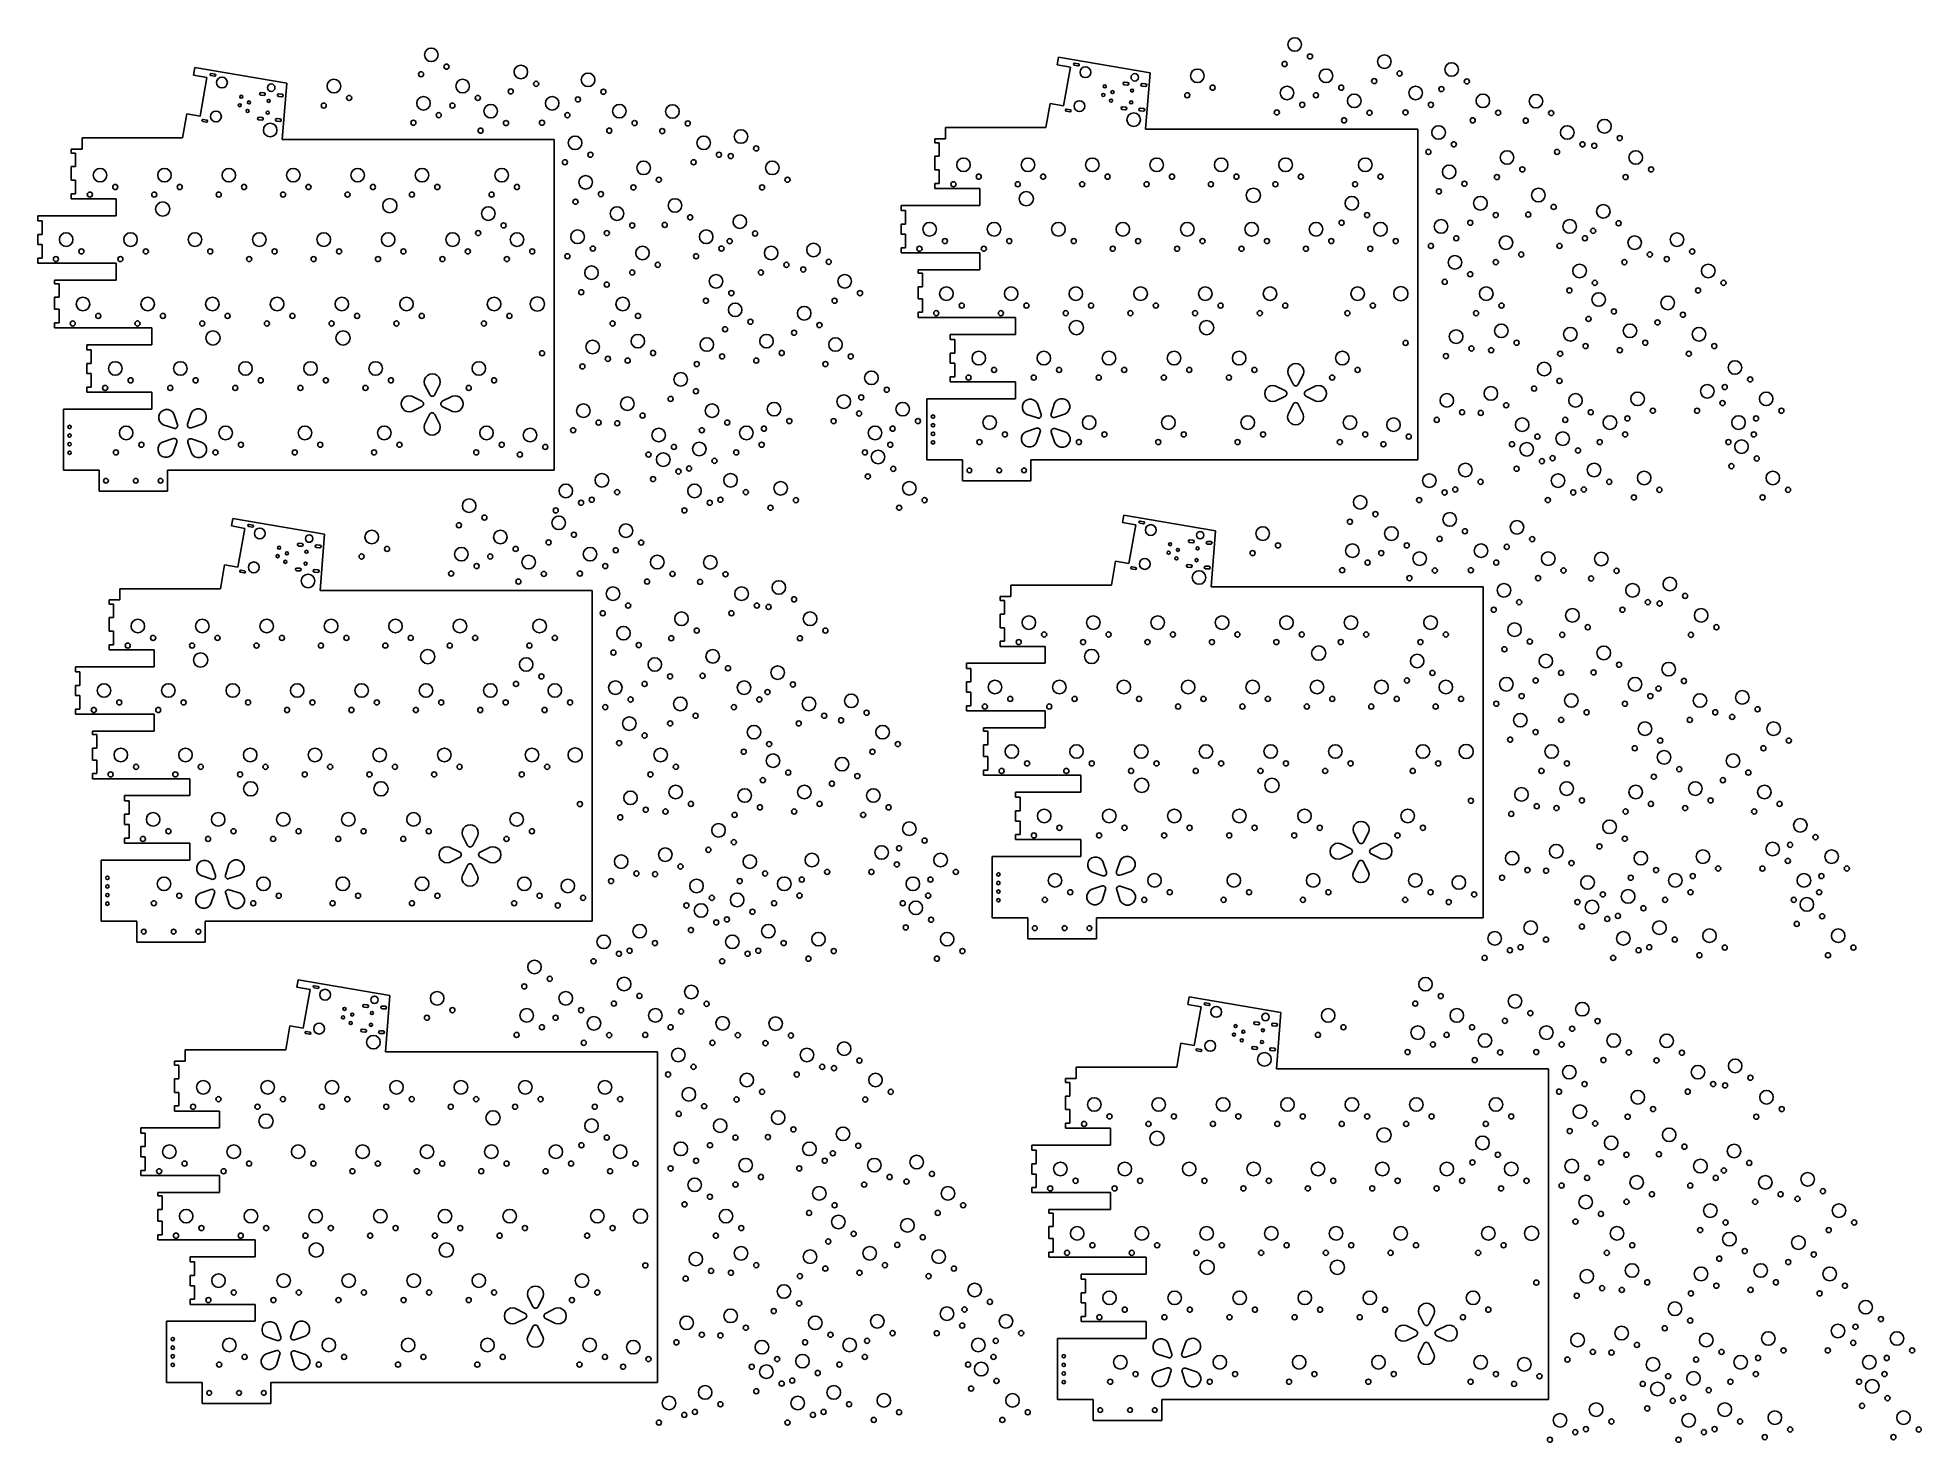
# Model space of a CAD drawing. Header units: millimetres. Extents: x 257 to 813, y -126 to 288.
import ezdxf

# ---------------------------------------------------------------- set-up
doc = ezdxf.new("R2010")
doc.units = ezdxf.units.MM
doc.layers.get('0').update_dxf_attribs({"linetype": 'CONTINUOUS'})

msp = doc.modelspace()

# ---------------------------------------------------------------- linework, layer by layer
for p, q in [((303.56, 279.23), (303.18, 277.04)), ((303.56, 279.23), (330.67, 274.62)), ((558.29, 282.28), (557.91, 280.08)), ((557.91, 280.08), (561.85, 279.39)), ((558.29, 282.28), (585.4, 277.66)), ((561.85, 279.39), (559.83, 267.96)), ((564.09, 279.74), (563, 279.93)), ((563.11, 280.52), (564.19, 280.33)), ((303.18, 277.04), (307.12, 276.34)), ((307.12, 276.34), (305.1, 264.92)), ((309.36, 276.69), (308.27, 276.89)), ((308.38, 277.48), (309.46, 277.29)), ((329.32, 258.03), (330.67, 274.62)), ((578.64, 274.09), (577.74, 274.16)), ((577.81, 274.96), (578.71, 274.89)), ((583.92, 273.66), (583.03, 273.73)), ((583.09, 274.53), (583.99, 274.46)), ((584.05, 261.08), (585.4, 277.66)), ((323.91, 271.04), (323.02, 271.12)), ((323.08, 271.91), (323.98, 271.84)), ((329.19, 270.61), (328.3, 270.69)), ((328.36, 271.48), (329.26, 271.41)), ((555.89, 268.66), (554.64, 261.58)), ((559.83, 267.96), (555.89, 268.66)), ((560.73, 267.01), (561.81, 266.82)), ((578.05, 266.81), (577.15, 266.89)), ((577.22, 267.68), (578.11, 267.61)), ((582.5, 267.25), (583.4, 267.18)), ((301.16, 265.61), (299.91, 258.53)), ((305.1, 264.92), (301.16, 265.61)), ((306.97, 263.18), (305.89, 263.37)), ((306, 263.96), (307.08, 263.77)), ((323.32, 263.77), (322.42, 263.84)), ((322.49, 264.64), (323.38, 264.57)), ((328.6, 263.34), (327.7, 263.41)), ((327.77, 264.21), (328.67, 264.13)), ((525.02, 261.58), (525.02, 258.28)), ((554.64, 261.58), (525.02, 261.58)), ((561.7, 266.23), (560.62, 266.42)), ((583.33, 266.38), (582.43, 266.45)), ((270.29, 258.53), (270.29, 255.23)), ((299.91, 258.53), (270.29, 258.53)), ((409.59, 258.03), (329.32, 258.03)), ((409.59, 258.03), (409.59, 160.53)), ((525.02, 258.28), (521.82, 258.28)), ((521.82, 257.08), (521.82, 258.28)), ((521.82, 257.08), (523.12, 257.08)), ((523.12, 257.08), (523.12, 253.08)), ((664.32, 261.08), (584.05, 261.08)), ((664.32, 261.08), (664.32, 163.58)), ((270.29, 255.23), (267.09, 255.23)), ((267.09, 254.03), (267.09, 255.23)), ((267.09, 254.03), (268.39, 254.03)), ((268.39, 254.03), (268.39, 250.03)), ((523.12, 253.08), (521.82, 253.08)), ((521.82, 249.08), (521.82, 253.08)), ((268.39, 250.03), (267.09, 250.03)), ((267.09, 246.03), (267.09, 250.03)), ((267.09, 246.03), (268.39, 246.03)), ((268.39, 246.03), (268.39, 242.03)), ((521.82, 249.08), (523.12, 249.08)), ((523.12, 245.08), (521.82, 245.08)), ((521.82, 243.58), (521.82, 245.08)), ((523.12, 249.08), (523.12, 245.08)), ((268.39, 242.03), (267.09, 242.03)), ((267.09, 240.53), (267.09, 242.03)), ((267.09, 240.53), (280.39, 240.53)), ((280.39, 240.53), (280.39, 235.53)), ((521.82, 243.58), (535.12, 243.58)), ((535.12, 243.58), (535.12, 238.58)), ((280.39, 235.53), (257.19, 235.53)), ((257.19, 234.03), (257.19, 235.53)), ((257.19, 234.03), (258.49, 234.03)), ((258.49, 234.03), (258.49, 230.03)), ((535.12, 238.58), (511.92, 238.58)), ((511.92, 237.08), (511.92, 238.58)), ((511.92, 237.08), (513.22, 237.08)), ((513.22, 237.08), (513.22, 233.08)), ((258.49, 230.03), (257.19, 230.03)), ((257.19, 227.03), (257.19, 230.03)), ((513.22, 233.08), (511.92, 233.08)), ((511.92, 230.08), (511.92, 233.08)), ((511.92, 230.08), (513.22, 230.08)), ((513.22, 230.08), (513.22, 226.08)), ((257.19, 227.03), (258.49, 227.03)), ((258.49, 223.03), (257.19, 223.03)), ((257.19, 221.53), (257.19, 223.03)), ((258.49, 227.03), (258.49, 223.03)), ((513.22, 226.08), (511.92, 226.08)), ((511.92, 224.58), (511.92, 226.08)), ((511.92, 224.58), (535.12, 224.58)), ((535.12, 224.58), (535.12, 219.58)), ((257.19, 221.53), (280.39, 221.53)), ((280.39, 221.53), (280.39, 216.53)), ((535.12, 219.58), (516.92, 219.58)), ((516.92, 218.58), (516.92, 219.58)), ((516.92, 218.58), (518.22, 218.58)), ((518.22, 218.58), (518.22, 214.58)), ((280.39, 216.53), (262.19, 216.53)), ((262.19, 215.53), (262.19, 216.53)), ((262.19, 215.53), (263.49, 215.53)), ((263.49, 211.53), (262.19, 211.53)), ((262.19, 208.03), (262.19, 211.53)), ((263.49, 215.53), (263.49, 211.53)), ((518.22, 214.58), (516.92, 214.58)), ((516.92, 211.08), (516.92, 214.58)), ((262.19, 208.03), (263.49, 208.03)), ((263.49, 208.03), (263.49, 204.03)), ((516.92, 211.08), (518.22, 211.08)), ((518.22, 207.08), (516.92, 207.08)), ((516.92, 205.58), (516.92, 207.08)), ((518.22, 211.08), (518.22, 207.08)), ((263.49, 204.03), (262.19, 204.03)), ((262.19, 202.53), (262.19, 204.03)), ((262.19, 202.53), (290.89, 202.53)), ((290.89, 202.53), (290.89, 197.53)), ((516.92, 205.58), (545.62, 205.58)), ((545.62, 200.58), (526.42, 200.58)), ((526.42, 199.08), (526.42, 200.58)), ((545.62, 205.58), (545.62, 200.58)), ((290.89, 197.53), (271.69, 197.53)), ((271.69, 196.03), (271.69, 197.53)), ((271.69, 196.03), (272.99, 196.03)), ((272.99, 196.03), (272.99, 192.03)), ((526.42, 199.08), (527.72, 199.08)), ((527.72, 195.08), (526.42, 195.08)), ((526.42, 192.08), (526.42, 195.08)), ((527.72, 199.08), (527.72, 195.08)), ((272.99, 192.03), (271.69, 192.03)), ((271.69, 189.03), (271.69, 192.03)), ((271.69, 189.03), (272.99, 189.03)), ((272.99, 189.03), (272.99, 185.03)), ((526.42, 192.08), (527.72, 192.08)), ((527.72, 192.08), (527.72, 188.08)), ((272.99, 185.03), (271.69, 185.03)), ((271.69, 183.53), (271.69, 185.03)), ((271.69, 183.53), (290.89, 183.53)), ((290.89, 183.53), (290.89, 178.53)), ((371.35, 185.82), (372.85, 182.82)), ((375.85, 185.82), (374.35, 182.82)), ((527.72, 188.08), (526.42, 188.08)), ((526.42, 186.58), (526.42, 188.08)), ((526.42, 186.58), (545.62, 186.58)), ((545.62, 186.58), (545.62, 181.58)), ((622.29, 185.4), (625.29, 183.9)), ((626.08, 188.86), (627.58, 185.86)), ((630.58, 188.86), (629.08, 185.86)), ((634.29, 185.4), (631.29, 183.9)), ((290.89, 178.53), (264.79, 178.53)), ((264.79, 160.53), (264.79, 178.53)), ((367.56, 182.35), (370.56, 180.85)), ((367.56, 177.85), (370.56, 179.35)), ((379.56, 182.35), (376.56, 180.85)), ((379.56, 177.85), (376.56, 179.35)), ((545.62, 181.58), (519.52, 181.58)), ((519.52, 163.58), (519.52, 181.58)), ((552.13, 180.17), (553.19, 176.99)), ((557.19, 180.34), (556.13, 177.16)), ((622.29, 180.9), (625.29, 182.4)), ((626.04, 177.02), (627.54, 180.02)), ((630.54, 177.02), (629.04, 180.02)), ((634.29, 180.9), (631.29, 182.4)), ((294.22, 173.95), (297.4, 172.89)), ((297.4, 177.13), (298.46, 173.95)), ((302.46, 177.3), (301.4, 174.12)), ((305.65, 174.12), (302.46, 173.06)), ((371.31, 173.98), (372.81, 176.98)), ((375.81, 173.98), (374.31, 176.98)), ((548.71, 171.86), (551.89, 172.92)), ((548.95, 176.99), (552.13, 175.93)), ((560.38, 177.16), (557.19, 176.1)), ((560.47, 171.77), (557.29, 172.83)), ((293.98, 168.81), (297.16, 169.88)), ((297.16, 165.63), (298.22, 168.81)), ((302.56, 165.54), (301.49, 168.72)), ((305.74, 168.72), (302.56, 169.78)), ((551.89, 168.68), (552.95, 171.86)), ((557.29, 168.59), (556.22, 171.77)), ((519.52, 163.58), (530.02, 163.58)), ((530.02, 163.58), (530.02, 157.38)), ((550.22, 157.38), (550.22, 163.58)), ((550.22, 163.58), (664.32, 163.58)), ((264.79, 160.53), (275.29, 160.53)), ((275.29, 160.53), (275.29, 154.33)), ((295.49, 154.33), (295.49, 160.53)), ((295.49, 160.53), (409.59, 160.53)), ((530.02, 157.38), (550.22, 157.38)), ((275.29, 154.33), (295.49, 154.33)), ((314.73, 146.28), (314.34, 144.09)), ((314.73, 146.28), (341.84, 141.67)), ((319.54, 144.53), (320.63, 144.34)), ((577.58, 147.3), (577.19, 145.1)), ((577.19, 145.1), (581.13, 144.41)), ((577.58, 147.3), (604.69, 142.69)), ((583.37, 144.76), (582.29, 144.95)), ((582.39, 145.55), (583.47, 145.35)), ((314.34, 144.09), (318.28, 143.39)), ((318.28, 143.39), (316.27, 131.97)), ((320.52, 143.75), (319.44, 143.94)), ((334.24, 138.97), (335.14, 138.89)), ((340.49, 125.08), (341.84, 141.67)), ((581.13, 144.41), (579.11, 132.99)), ((597.92, 139.11), (597.03, 139.19)), ((597.09, 139.98), (597.99, 139.91)), ((602.37, 139.55), (603.27, 139.48)), ((603.33, 126.1), (604.69, 142.69)), ((335.08, 138.1), (334.18, 138.17)), ((340.36, 137.67), (339.46, 137.74)), ((339.53, 138.54), (340.42, 138.46)), ((575.18, 133.68), (573.93, 126.6)), ((579.11, 132.99), (575.18, 133.68)), ((603.21, 138.68), (602.31, 138.75)), ((312.33, 132.67), (311.08, 125.58)), ((316.27, 131.97), (312.33, 132.67)), ((318.14, 130.24), (317.06, 130.43)), ((317.16, 131.02), (318.24, 130.83)), ((334.48, 130.82), (333.59, 130.89)), ((333.65, 131.69), (334.55, 131.62)), ((339.77, 130.39), (338.87, 130.46)), ((338.93, 131.26), (339.83, 131.19)), ((580.99, 131.25), (579.9, 131.44)), ((580.01, 132.03), (581.09, 131.84)), ((597.33, 131.84), (596.43, 131.91)), ((596.5, 132.71), (597.4, 132.63)), ((602.61, 131.41), (601.72, 131.48)), ((601.78, 132.28), (602.68, 132.2)), ((281.45, 122.28), (278.25, 122.28)), ((278.25, 121.08), (278.25, 122.28)), ((281.45, 125.58), (281.45, 122.28)), ((311.08, 125.58), (281.45, 125.58)), ((420.75, 125.08), (340.49, 125.08)), ((420.75, 125.08), (420.75, 27.58)), ((544.3, 123.3), (541.1, 123.3)), ((541.1, 122.1), (541.1, 123.3)), ((544.3, 126.6), (544.3, 123.3)), ((573.93, 126.6), (544.3, 126.6)), ((683.6, 126.1), (603.33, 126.1)), ((683.6, 126.1), (683.6, 28.6)), ((278.25, 121.08), (279.55, 121.08)), ((279.55, 117.08), (278.25, 117.08)), ((278.25, 113.08), (278.25, 117.08)), ((279.55, 121.08), (279.55, 117.08)), ((541.1, 122.1), (542.4, 122.1)), ((542.4, 118.1), (541.1, 118.1)), ((541.1, 114.1), (541.1, 118.1)), ((542.4, 122.1), (542.4, 118.1)), ((278.25, 113.08), (279.55, 113.08)), ((279.55, 113.08), (279.55, 109.08)), ((541.1, 114.1), (542.4, 114.1)), ((542.4, 114.1), (542.4, 110.1)), ((279.55, 109.08), (278.25, 109.08)), ((278.25, 107.58), (278.25, 109.08)), ((278.25, 107.58), (291.55, 107.58)), ((291.55, 107.58), (291.55, 102.58)), ((542.4, 110.1), (541.1, 110.1)), ((541.1, 108.6), (541.1, 110.1)), ((541.1, 108.6), (554.4, 108.6)), ((554.4, 108.6), (554.4, 103.6)), ((291.55, 102.58), (268.35, 102.58)), ((268.35, 101.08), (268.35, 102.58)), ((268.35, 101.08), (269.65, 101.08)), ((269.65, 101.08), (269.65, 97.08)), ((554.4, 103.6), (531.2, 103.6)), ((531.2, 102.1), (531.2, 103.6)), ((531.2, 102.1), (532.5, 102.1)), ((532.5, 102.1), (532.5, 98.1)), ((269.65, 97.08), (268.35, 97.08)), ((268.35, 94.08), (268.35, 97.08)), ((532.5, 98.1), (531.2, 98.1)), ((531.2, 95.1), (531.2, 98.1)), ((531.2, 95.1), (532.5, 95.1)), ((532.5, 95.1), (532.5, 91.1)), ((268.35, 94.08), (269.65, 94.08)), ((269.65, 90.08), (268.35, 90.08)), ((268.35, 88.58), (268.35, 90.08)), ((269.65, 94.08), (269.65, 90.08)), ((532.5, 91.1), (531.2, 91.1)), ((531.2, 89.6), (531.2, 91.1)), ((531.2, 89.6), (554.4, 89.6)), ((554.4, 89.6), (554.4, 84.6)), ((268.35, 88.58), (291.55, 88.58)), ((291.55, 83.58), (273.35, 83.58)), ((273.35, 82.58), (273.35, 83.58)), ((291.55, 88.58), (291.55, 83.58)), ((554.4, 84.6), (536.2, 84.6)), ((536.2, 83.6), (536.2, 84.6)), ((536.2, 83.6), (537.5, 83.6)), ((537.5, 83.6), (537.5, 79.6)), ((273.35, 82.58), (274.65, 82.58)), ((274.65, 78.58), (273.35, 78.58)), ((273.35, 75.08), (273.35, 78.58)), ((274.65, 82.58), (274.65, 78.58)), ((537.5, 79.6), (536.2, 79.6)), ((536.2, 76.1), (536.2, 79.6)), ((273.35, 75.08), (274.65, 75.08)), ((274.65, 75.08), (274.65, 71.08)), ((536.2, 76.1), (537.5, 76.1)), ((537.5, 76.1), (537.5, 72.1)), ((274.65, 71.08), (273.35, 71.08)), ((273.35, 69.58), (273.35, 71.08)), ((273.35, 69.58), (302.05, 69.58)), ((302.05, 69.58), (302.05, 64.58)), ((537.5, 72.1), (536.2, 72.1)), ((536.2, 70.6), (536.2, 72.1)), ((536.2, 70.6), (564.9, 70.6)), ((564.9, 70.6), (564.9, 65.6)), ((302.05, 64.58), (282.85, 64.58)), ((282.85, 63.08), (282.85, 64.58)), ((282.85, 63.08), (284.15, 63.08)), ((284.15, 63.08), (284.15, 59.08)), ((564.9, 65.6), (545.7, 65.6)), ((545.7, 64.1), (545.7, 65.6)), ((545.7, 64.1), (547, 64.1)), ((547, 64.1), (547, 60.1)), ((284.15, 59.08), (282.85, 59.08)), ((282.85, 56.08), (282.85, 59.08)), ((282.85, 56.08), (284.15, 56.08)), ((284.15, 56.08), (284.15, 52.08)), ((547, 60.1), (545.7, 60.1)), ((545.7, 57.1), (545.7, 60.1)), ((545.7, 57.1), (547, 57.1)), ((547, 57.1), (547, 53.1)), ((284.15, 52.08), (282.85, 52.08)), ((282.85, 50.58), (282.85, 52.08)), ((282.85, 50.58), (302.05, 50.58)), ((302.05, 50.58), (302.05, 45.58)), ((382.52, 52.87), (384.02, 49.87)), ((387.02, 52.87), (385.52, 49.87)), ((547, 53.1), (545.7, 53.1)), ((545.7, 51.6), (545.7, 53.1)), ((545.7, 51.6), (564.9, 51.6)), ((564.9, 51.6), (564.9, 46.6)), ((641.57, 50.42), (644.57, 48.92)), ((645.36, 53.88), (646.86, 50.88)), ((649.86, 53.88), (648.36, 50.88)), ((653.57, 50.42), (650.57, 48.92)), ((302.05, 45.58), (275.95, 45.58)), ((275.95, 27.58), (275.95, 45.58)), ((378.72, 49.41), (381.72, 47.91)), ((378.72, 44.91), (381.72, 46.41)), ((390.72, 49.41), (387.72, 47.91)), ((390.72, 44.91), (387.72, 46.41)), ((564.9, 46.6), (538.8, 46.6)), ((538.8, 28.6), (538.8, 46.6)), ((571.41, 45.2), (572.47, 42.02)), ((576.48, 45.37), (575.42, 42.19)), ((641.57, 45.92), (644.57, 47.42)), ((645.32, 42.04), (646.82, 45.04)), ((649.82, 42.04), (648.32, 45.04)), ((653.57, 45.92), (650.57, 47.42)), ((305.38, 41), (308.56, 39.94)), ((308.56, 44.18), (309.62, 41)), ((313.63, 44.35), (312.57, 41.17)), ((316.81, 41.17), (313.63, 40.11)), ((382.47, 41.03), (383.97, 44.03)), ((386.97, 41.03), (385.47, 44.03)), ((568.23, 42.02), (571.41, 40.95)), ((579.66, 42.19), (576.48, 41.13)), ((305.14, 35.87), (308.32, 36.93)), ((308.32, 32.69), (309.39, 35.87)), ((313.72, 32.6), (312.66, 35.78)), ((316.9, 35.78), (313.72, 36.84)), ((567.99, 36.88), (571.17, 37.94)), ((571.17, 33.7), (572.23, 36.88)), ((576.57, 33.61), (575.51, 36.79)), ((579.75, 36.79), (576.57, 37.85)), ((538.8, 28.6), (549.3, 28.6)), ((549.3, 28.6), (549.3, 22.4)), ((569.5, 22.4), (569.5, 28.6)), ((569.5, 28.6), (683.6, 28.6)), ((275.95, 27.58), (286.45, 27.58)), ((286.45, 27.58), (286.45, 21.38)), ((306.65, 21.38), (306.65, 27.58)), ((306.65, 27.58), (420.75, 27.58)), ((549.3, 22.4), (569.5, 22.4)), ((286.45, 21.38), (306.65, 21.38)), ((334.01, 10.29), (333.62, 8.1)), ((333.62, 8.1), (337.56, 7.4)), ((334.01, 10.29), (361.12, 5.68)), ((337.56, 7.4), (335.55, -4.02)), ((339.8, 7.76), (338.72, 7.95)), ((338.82, 8.54), (339.91, 8.35)), ((359.77, -10.91), (361.12, 5.68)), ((354.36, 2.11), (353.46, 2.18)), ((353.53, 2.98), (354.42, 2.9)), ((359.64, 1.68), (358.74, 1.75)), ((358.81, 2.55), (359.71, 2.47)), ((596.86, 5.22), (596.47, 3.02)), ((596.47, 3.02), (600.41, 2.33)), ((596.86, 5.22), (623.97, 0.61)), ((600.41, 2.33), (598.4, -9.09)), ((602.65, 2.68), (601.57, 2.87)), ((601.67, 3.46), (602.76, 3.27)), ((622.62, -15.98), (623.97, 0.61)), ((331.61, -3.33), (330.36, -10.41)), ((335.55, -4.02), (331.61, -3.33)), ((336.44, -4.97), (337.52, -5.16)), ((353.76, -5.17), (352.87, -5.1)), ((352.93, -4.3), (353.83, -4.37)), ((359.05, -5.6), (358.15, -5.53)), ((358.22, -4.73), (359.11, -4.8)), ((617.21, -2.97), (616.31, -2.9)), ((616.37, -2.1), (617.27, -2.17)), ((622.49, -3.4), (621.59, -3.33)), ((621.66, -2.53), (622.55, -2.6)), ((300.74, -10.41), (300.74, -13.71)), ((330.36, -10.41), (300.74, -10.41)), ((337.42, -5.75), (336.34, -5.56)), ((440.04, -10.91), (359.77, -10.91)), ((440.04, -10.91), (440.04, -108.41)), ((594.46, -8.4), (593.21, -15.48)), ((598.4, -9.09), (594.46, -8.4)), ((600.27, -10.83), (599.19, -10.64)), ((599.29, -10.05), (600.37, -10.24)), ((616.61, -10.24), (615.72, -10.17)), ((615.78, -9.37), (616.68, -9.45)), ((621.9, -10.67), (621, -10.6)), ((621.06, -9.8), (621.96, -9.88)), ((300.74, -13.71), (297.54, -13.71)), ((297.54, -14.91), (297.54, -13.71)), ((297.54, -14.91), (298.84, -14.91)), ((298.84, -14.91), (298.84, -18.91)), ((563.59, -15.48), (563.59, -18.78)), ((593.21, -15.48), (563.59, -15.48)), ((702.89, -15.98), (622.62, -15.98)), ((702.89, -15.98), (702.89, -113.48)), ((298.84, -18.91), (297.54, -18.91)), ((297.54, -22.91), (297.54, -18.91)), ((563.59, -18.78), (560.39, -18.78)), ((560.39, -19.98), (560.39, -18.78)), ((560.39, -19.98), (561.69, -19.98)), ((561.69, -19.98), (561.69, -23.98)), ((297.54, -22.91), (298.84, -22.91)), ((298.84, -26.91), (297.54, -26.91)), ((297.54, -28.41), (297.54, -26.91)), ((298.84, -22.91), (298.84, -26.91)), ((561.69, -23.98), (560.39, -23.98)), ((560.39, -27.98), (560.39, -23.98)), ((297.54, -28.41), (310.84, -28.41)), ((310.84, -28.41), (310.84, -33.41)), ((560.39, -27.98), (561.69, -27.98)), ((561.69, -31.98), (560.39, -31.98)), ((560.39, -33.48), (560.39, -31.98)), ((561.69, -27.98), (561.69, -31.98)), ((310.84, -33.41), (287.64, -33.41)), ((287.64, -34.91), (287.64, -33.41)), ((287.64, -34.91), (288.94, -34.91)), ((288.94, -34.91), (288.94, -38.91)), ((573.69, -38.48), (550.49, -38.48)), ((550.49, -39.98), (550.49, -38.48)), ((560.39, -33.48), (573.69, -33.48)), ((573.69, -33.48), (573.69, -38.48)), ((288.94, -38.91), (287.64, -38.91)), ((287.64, -41.91), (287.64, -38.91)), ((287.64, -41.91), (288.94, -41.91)), ((288.94, -41.91), (288.94, -45.91)), ((550.49, -39.98), (551.79, -39.98)), ((551.79, -43.98), (550.49, -43.98)), ((550.49, -46.98), (550.49, -43.98)), ((551.79, -39.98), (551.79, -43.98)), ((288.94, -45.91), (287.64, -45.91)), ((287.64, -47.41), (287.64, -45.91)), ((287.64, -47.41), (310.84, -47.41)), ((310.84, -47.41), (310.84, -52.41)), ((550.49, -46.98), (551.79, -46.98)), ((551.79, -46.98), (551.79, -50.98)), ((310.84, -52.41), (292.64, -52.41)), ((292.64, -53.41), (292.64, -52.41)), ((292.64, -53.41), (293.94, -53.41)), ((293.94, -53.41), (293.94, -57.41)), ((551.79, -50.98), (550.49, -50.98)), ((550.49, -52.48), (550.49, -50.98)), ((550.49, -52.48), (573.69, -52.48)), ((573.69, -52.48), (573.69, -57.48)), ((293.94, -57.41), (292.64, -57.41)), ((292.64, -60.91), (292.64, -57.41)), ((292.64, -60.91), (293.94, -60.91)), ((293.94, -60.91), (293.94, -64.91)), ((573.69, -57.48), (555.49, -57.48)), ((555.49, -58.48), (555.49, -57.48)), ((555.49, -58.48), (556.79, -58.48)), ((556.79, -58.48), (556.79, -62.48)), ((293.94, -64.91), (292.64, -64.91)), ((292.64, -66.41), (292.64, -64.91)), ((292.64, -66.41), (321.34, -66.41)), ((321.34, -66.41), (321.34, -71.41)), ((556.79, -62.48), (555.49, -62.48)), ((555.49, -65.98), (555.49, -62.48)), ((555.49, -65.98), (556.79, -65.98)), ((556.79, -65.98), (556.79, -69.98)), ((321.34, -71.41), (302.14, -71.41)), ((302.14, -72.91), (302.14, -71.41)), ((556.79, -69.98), (555.49, -69.98)), ((555.49, -71.48), (555.49, -69.98)), ((555.49, -71.48), (584.19, -71.48)), ((584.19, -71.48), (584.19, -76.48)), ((302.14, -72.91), (303.44, -72.91)), ((303.44, -76.91), (302.14, -76.91)), ((302.14, -79.91), (302.14, -76.91)), ((303.44, -72.91), (303.44, -76.91)), ((584.19, -76.48), (564.99, -76.48)), ((564.99, -77.98), (564.99, -76.48)), ((302.14, -79.91), (303.44, -79.91)), ((303.44, -79.91), (303.44, -83.91)), ((401.8, -83.12), (403.3, -86.12)), ((406.3, -83.12), (404.8, -86.12)), ((564.99, -77.98), (566.29, -77.98)), ((566.29, -81.98), (564.99, -81.98)), ((564.99, -84.98), (564.99, -81.98)), ((566.29, -77.98), (566.29, -81.98)), ((303.44, -83.91), (302.14, -83.91)), ((302.14, -85.41), (302.14, -83.91)), ((302.14, -85.41), (321.34, -85.41)), ((321.34, -85.41), (321.34, -90.41)), ((398, -86.58), (401, -88.08)), ((410, -86.58), (407, -88.08)), ((564.99, -84.98), (566.29, -84.98)), ((566.29, -84.98), (566.29, -88.98)), ((664.65, -88.2), (666.15, -91.2)), ((669.15, -88.2), (667.65, -91.2)), ((321.34, -90.41), (295.24, -90.41)), ((295.24, -108.41), (295.24, -90.41)), ((327.84, -91.81), (328.9, -94.99)), ((332.91, -91.64), (331.85, -94.82)), ((398, -91.08), (401, -89.58)), ((401.75, -94.96), (403.25, -91.96)), ((406.25, -94.96), (404.75, -91.96)), ((410, -91.08), (407, -89.58)), ((566.29, -88.98), (564.99, -88.98)), ((564.99, -90.48), (564.99, -88.98)), ((564.99, -90.48), (584.19, -90.48)), ((584.19, -90.48), (584.19, -95.48)), ((660.85, -91.66), (663.85, -93.16)), ((672.85, -91.66), (669.85, -93.16)), ((324.43, -100.12), (327.61, -99.06)), ((324.66, -94.99), (327.84, -96.05)), ((336.09, -94.82), (332.91, -95.88)), ((336.18, -100.21), (333, -99.15)), ((584.19, -95.48), (558.09, -95.48)), ((558.09, -113.48), (558.09, -95.48)), ((590.69, -96.88), (591.75, -100.07)), ((595.76, -96.71), (594.7, -99.89)), ((598.94, -99.89), (595.76, -100.95)), ((660.85, -96.16), (663.85, -94.66)), ((664.6, -100.04), (666.1, -97.04)), ((669.1, -100.04), (667.6, -97.04)), ((672.85, -96.16), (669.85, -94.66)), ((327.61, -103.31), (328.67, -100.12)), ((333, -103.4), (331.94, -100.21)), ((587.27, -105.2), (590.46, -104.14)), ((587.51, -100.07), (590.69, -101.13)), ((590.46, -108.38), (591.52, -105.2)), ((595.85, -108.47), (594.79, -105.29)), ((599.03, -105.29), (595.85, -104.23)), ((295.24, -108.41), (305.74, -108.41)), ((305.74, -108.41), (305.74, -114.61)), ((325.94, -114.61), (325.94, -108.41)), ((325.94, -108.41), (440.04, -108.41)), ((305.74, -114.61), (325.94, -114.61)), ((558.09, -113.48), (568.59, -113.48)), ((568.59, -113.48), (568.59, -119.68)), ((588.79, -119.68), (588.79, -113.48)), ((588.79, -113.48), (702.89, -113.48)), ((568.59, -119.68), (588.79, -119.68))]:
    msp.add_line(p, q)
for centre, radius in [((373.3, 283.01), 2), ((628.03, 286.05), 2), ((370.3, 277.26), 0.75), ((377.8, 279.51), 0.75), ((399.74, 277.96), 2), ((566.28, 277.87), 1.6), ((599.31, 276.82), 2), ((625.03, 280.3), 0.75), ((632.53, 282.55), 0.75), ((637.27, 276.82), 2), ((654.47, 281), 2), ((658.97, 277.5), 0.75), ((674.3, 278.67), 2), ((311.55, 274.83), 1.6), ((326.1, 273.32), 1.1), ((344.58, 273.78), 2), ((382.54, 273.78), 2), ((396.74, 272.21), 0.75), ((404.24, 274.46), 0.75), ((419.57, 275.62), 2), ((424.07, 272.12), 0.75), ((571.99, 273.69), 0.45), ((574.27, 272.01), 0.45), ((580.06, 272.47), 0.45), ((580.83, 276.36), 1.1), ((603.81, 273.32), 0.75), ((625.75, 271.77), 2), ((641.77, 273.32), 0.75), ((651.47, 275.25), 0.75), ((663.7, 271.77), 2), ((671.3, 272.92), 0.75), ((678.8, 275.17), 0.75), ((316.82, 268.14), 0.45), ((317.26, 270.64), 0.45), ((319.1, 266.46), 0.45), ((319.54, 268.96), 0.45), ((325.34, 269.42), 0.45), ((341.58, 268.03), 0.75), ((349.08, 270.28), 0.75), ((371.02, 268.72), 2), ((379.54, 268.03), 0.75), ((387.04, 270.28), 0.75), ((390.85, 266.39), 2), ((408.97, 268.72), 2), ((416.57, 269.87), 0.75), ((428.8, 266.39), 2), ((444.45, 266.29), 2), ((564.52, 267.87), 1.6), ((571.55, 271.18), 0.45), ((573.83, 269.51), 0.45), ((579.78, 268.98), 0.45), ((596.31, 271.07), 0.75), ((622.75, 266.02), 0.75), ((630.25, 268.27), 0.75), ((634.27, 271.07), 0.75), ((645.58, 269.44), 2), ((660.7, 266.02), 0.75), ((668.2, 268.27), 0.75), ((683.53, 269.44), 2), ((699.18, 269.34), 2), ((309.79, 264.82), 1.6), ((325.79, 260.83), 2), ((325.05, 265.93), 0.45), ((368.02, 262.97), 0.75), ((375.52, 265.22), 0.75), ((387.85, 260.64), 0.75), ((395.35, 262.89), 0.75), ((405.97, 262.97), 0.75), ((413.47, 265.22), 0.75), ((425.8, 260.64), 0.75), ((433.3, 262.89), 0.75), ((441.45, 260.54), 0.75), ((448.95, 262.79), 0.75), ((580.52, 263.88), 2), ((642.58, 263.69), 0.75), ((650.08, 265.94), 0.75), ((670.46, 260.11), 2), ((680.53, 263.69), 0.75), ((688.03, 265.94), 0.75), ((696.18, 263.59), 0.75), ((703.68, 265.84), 0.75), ((708.41, 260.11), 2), ((719.39, 261.95), 2), ((415.73, 257.06), 2), ((453.68, 257.06), 2), ((464.66, 258.91), 2), ((469.16, 255.41), 0.75), ((674.96, 256.61), 0.75), ((712.91, 256.61), 0.75), ((716.39, 256.2), 0.75), ((723.89, 258.45), 0.75), ((412.73, 251.31), 0.75), ((420.23, 253.56), 0.75), ((435.94, 249.67), 2), ((450.68, 251.31), 0.75), ((458.18, 253.56), 0.75), ((461.66, 253.16), 0.75), ((473.9, 249.67), 2), ((530.32, 250.58), 2), ((549.32, 250.58), 2), ((568.32, 250.58), 2), ((587.32, 250.58), 2), ((606.32, 250.58), 2), ((625.32, 250.58), 2), ((648.82, 250.58), 2), ((667.46, 254.36), 0.75), ((673.58, 248.48), 2), ((690.67, 252.72), 2), ((705.41, 254.36), 0.75), ((728.63, 252.72), 2), ((275.59, 247.53), 2), ((280.09, 244.03), 0.75), ((294.59, 247.53), 2), ((299.09, 244.03), 0.75), ((313.59, 247.53), 2), ((318.09, 244.03), 0.75), ((332.59, 247.53), 2), ((337.09, 244.03), 0.75), ((351.59, 247.53), 2), ((356.09, 244.03), 0.75), ((370.59, 247.53), 2), ((375.09, 244.03), 0.75), ((394.09, 247.53), 2), ((398.59, 244.03), 0.75), ((418.85, 245.43), 2), ((432.94, 243.92), 0.75), ((440.44, 246.17), 0.75), ((470.9, 243.92), 0.75), ((478.4, 246.17), 0.75), ((527.32, 244.83), 0.75), ((534.82, 247.08), 0.75), ((546.32, 244.83), 0.75), ((553.82, 247.08), 0.75), ((565.32, 244.83), 0.75), ((572.82, 247.08), 0.75), ((584.32, 244.83), 0.75), ((591.82, 247.08), 0.75), ((603.32, 244.83), 0.75), ((610.82, 247.08), 0.75), ((622.32, 244.83), 0.75), ((629.82, 247.08), 0.75), ((645.82, 244.83), 0.75), ((653.32, 247.08), 0.75), ((678.08, 244.98), 0.75), ((687.67, 246.97), 0.75), ((695.17, 249.22), 0.75), ((725.63, 246.97), 0.75), ((733.13, 249.22), 0.75), ((272.59, 241.78), 0.75), ((291.59, 241.78), 0.75), ((294.09, 237.53), 2.1), ((310.59, 241.78), 0.75), ((329.59, 241.78), 0.75), ((348.59, 241.78), 0.75), ((361.09, 238.53), 2.1), ((367.59, 241.78), 0.75), ((391.09, 241.78), 0.75), ((415.85, 239.68), 0.75), ((423.35, 241.93), 0.75), ((445.18, 238.59), 2), ((548.82, 240.58), 2.1), ((615.82, 241.58), 2.1), ((644.86, 239.25), 2), ((670.58, 242.73), 0.75), ((682.81, 239.25), 2), ((699.91, 241.64), 2), ((390.13, 236.2), 2), ((394.63, 232.7), 0.75), ((428.09, 236.2), 2), ((432.59, 232.7), 0.75), ((442.18, 232.84), 0.75), ((449.68, 235.09), 0.75), ((464.33, 233.81), 2), ((520.32, 231.58), 2), ((539.32, 231.58), 2), ((558.32, 231.58), 2), ((577.32, 231.58), 2), ((596.32, 231.58), 2), ((615.32, 231.58), 2), ((634.32, 231.58), 2), ((641.86, 233.5), 0.75), ((649.36, 235.75), 0.75), ((653.32, 231.58), 2), ((671.19, 232.41), 2), ((679.81, 233.5), 0.75), ((687.31, 235.75), 0.75), ((696.91, 235.89), 0.75), ((704.41, 238.14), 0.75), ((709.14, 232.41), 2), ((719.06, 236.85), 2), ((723.56, 233.35), 0.75), ((265.59, 228.53), 2), ((284.59, 228.53), 2), ((303.59, 228.53), 2), ((322.59, 228.53), 2), ((341.59, 228.53), 2), ((360.59, 228.53), 2), ((379.59, 228.53), 2), ((387.13, 230.45), 0.75), ((398.59, 228.53), 2), ((416.46, 229.36), 2), ((425.09, 230.45), 0.75), ((454.41, 229.36), 2), ((461.33, 228.06), 0.75), ((468.83, 230.31), 0.75), ((524.82, 228.08), 0.75), ((543.82, 228.08), 0.75), ((562.82, 228.08), 0.75), ((581.82, 228.08), 0.75), ((600.82, 228.08), 0.75), ((619.82, 228.08), 0.75), ((638.82, 228.08), 0.75), ((657.82, 228.08), 0.75), ((675.69, 228.91), 0.75), ((690.34, 227.62), 2), ((713.64, 228.91), 0.75), ((716.06, 231.1), 0.75), ((728.29, 227.62), 2), ((740.78, 228.52), 2), ((262.59, 222.78), 0.75), ((270.09, 225.03), 0.75), ((281.59, 222.78), 0.75), ((289.09, 225.03), 0.75), ((308.09, 225.03), 0.75), ((319.59, 222.78), 0.75), ((327.09, 225.03), 0.75), ((338.59, 222.78), 0.75), ((346.09, 225.03), 0.75), ((357.59, 222.78), 0.75), ((365.09, 225.03), 0.75), ((376.59, 222.78), 0.75), ((384.09, 225.03), 0.75), ((395.59, 222.78), 0.75), ((403.09, 225.03), 0.75), ((413.46, 223.61), 0.75), ((420.96, 225.86), 0.75), ((435.61, 224.58), 2), ((451.41, 223.61), 0.75), ((458.91, 225.86), 0.75), ((473.56, 224.58), 2), ((486.05, 225.47), 2), ((490.55, 221.97), 0.75), ((517.32, 225.83), 0.75), ((536.32, 225.83), 0.75), ((574.32, 225.83), 0.75), ((593.32, 225.83), 0.75), ((612.32, 225.83), 0.75), ((631.32, 225.83), 0.75), ((650.32, 225.83), 0.75), ((668.19, 226.66), 0.75), ((675.29, 221.81), 2), ((687.34, 221.87), 0.75), ((694.84, 224.12), 0.75), ((706.14, 226.66), 0.75), ((725.29, 221.87), 0.75), ((732.79, 224.12), 0.75), ((737.78, 222.77), 0.75), ((745.28, 225.02), 0.75), ((420.56, 218.76), 2), ((432.61, 218.83), 0.75), ((440.11, 221.08), 0.75), ((457.32, 216.24), 2), ((470.56, 218.83), 0.75), ((478.06, 221.08), 0.75), ((483.05, 219.72), 0.75), ((495.28, 216.24), 2), ((672.29, 216.06), 0.75), ((679.79, 218.31), 0.75), ((712.05, 219.28), 2), ((750.01, 219.28), 2), ((270.55, 209.53), 2), ((289.64, 209.53), 2), ((308.73, 209.53), 2), ((327.82, 209.53), 2), ((346.91, 209.53), 2), ((366, 209.53), 2), ((391.84, 209.53), 2), ((404.59, 209.53), 2.1), ((417.56, 213.01), 0.75), ((425.06, 215.26), 0.75), ((429.79, 209.53), 2), ((454.32, 210.49), 0.75), ((461.82, 212.74), 0.75), ((492.28, 210.49), 0.75), ((499.78, 212.74), 0.75), ((525.28, 212.58), 2), ((544.37, 212.58), 2), ((563.46, 212.58), 2), ((582.55, 212.58), 2), ((601.64, 212.58), 2), ((620.73, 212.58), 2), ((646.57, 212.58), 2), ((659.32, 212.58), 2.1), ((684.52, 212.58), 2), ((709.05, 213.53), 0.75), ((717.69, 210.87), 2), ((716.55, 215.78), 0.75), ((738.05, 209.86), 2), ((747.01, 213.53), 0.75), ((754.51, 215.78), 0.75), ((275.05, 206.03), 0.75), ((294.14, 206.03), 0.75), ((313.23, 206.03), 0.75), ((332.32, 206.03), 0.75), ((351.41, 206.03), 0.75), ((370.5, 206.03), 0.75), ((396.34, 206.03), 0.75), ((434.29, 206.03), 0.75), ((462.96, 207.82), 2), ((483.32, 206.81), 2), ((522.28, 206.83), 0.75), ((529.78, 209.08), 0.75), ((541.37, 206.83), 0.75), ((548.87, 209.08), 0.75), ((560.46, 206.83), 0.75), ((567.96, 209.08), 0.75), ((579.55, 206.83), 0.75), ((587.05, 209.08), 0.75), ((598.64, 206.83), 0.75), ((606.14, 209.08), 0.75), ((617.73, 206.83), 0.75), ((625.23, 209.08), 0.75), ((643.57, 206.83), 0.75), ((651.07, 209.08), 0.75), ((681.52, 206.83), 0.75), ((689.02, 209.08), 0.75), ((714.69, 205.12), 0.75), ((722.19, 207.37), 0.75), ((742.55, 206.36), 0.75), ((267.55, 203.78), 0.75), ((286.64, 203.78), 0.75), ((305.73, 203.78), 0.75), ((308.89, 199.53), 2.1), ((324.82, 203.78), 0.75), ((343.91, 203.78), 0.75), ((347.29, 199.53), 2.1), ((363, 203.78), 0.75), ((388.84, 203.78), 0.75), ((426.79, 203.78), 0.75), ((434.24, 198.59), 2), ((459.96, 202.07), 0.75), ((467.46, 204.32), 0.75), ((472.19, 198.59), 2), ((480.32, 201.06), 0.75), ((487.82, 203.31), 0.75), ((563.62, 202.58), 2.1), ((602.02, 202.58), 2.1), ((675.63, 199.92), 2), ((688.97, 201.63), 2), ((709.33, 200.62), 2), ((726.92, 201.63), 2), ((735.05, 204.11), 0.75), ((747.29, 200.62), 2), ((406, 195.02), 0.75), ((420.9, 196.88), 2), ((438.74, 195.09), 0.75), ((454.6, 197.58), 2), ((459.1, 194.08), 0.75), ((476.69, 195.09), 0.75), ((492.56, 197.58), 2), ((497.06, 194.08), 0.75), ((534.82, 193.58), 2), ((554.02, 193.58), 2), ((573.22, 193.58), 2), ((592.42, 193.58), 2), ((611.62, 193.58), 2), ((642.07, 193.58), 2), ((660.73, 198.07), 0.75), ((672.63, 194.17), 0.75), ((680.13, 196.42), 0.75), ((685.97, 195.88), 0.75), ((693.47, 198.13), 0.75), ((706.33, 194.87), 0.75), ((713.83, 197.12), 0.75), ((723.92, 195.88), 0.75), ((731.42, 198.13), 0.75), ((744.29, 194.87), 0.75), ((751.79, 197.12), 0.75), ((280.09, 190.53), 2), ((299.29, 190.53), 2), ((318.49, 190.53), 2), ((337.69, 190.53), 2), ((356.89, 190.53), 2), ((387.34, 190.53), 2), ((417.9, 191.13), 0.75), ((425.4, 193.38), 0.75), ((431.24, 192.84), 0.75), ((446.89, 187.31), 2), ((451.6, 191.83), 0.75), ((469.19, 192.84), 0.75), ((489.56, 191.83), 0.75), ((503.15, 187.76), 2), ((539.32, 190.08), 0.75), ((558.52, 190.08), 0.75), ((577.72, 190.08), 0.75), ((596.92, 190.08), 0.75), ((616.12, 190.08), 0.75), ((646.57, 190.08), 0.75), ((701.62, 190.35), 2), ((757.88, 190.81), 2), ((277.09, 184.78), 0.75), ((284.59, 187.03), 0.75), ((296.29, 184.78), 0.75), ((303.79, 187.03), 0.75), ((315.49, 184.78), 0.75), ((322.99, 187.03), 0.75), ((334.69, 184.78), 0.75), ((342.19, 187.03), 0.75), ((353.89, 184.78), 0.75), ((361.39, 187.03), 0.75), ((384.34, 184.78), 0.75), ((391.84, 187.03), 0.75), ((451.39, 183.81), 0.75), ((507.65, 184.26), 0.75), ((531.82, 187.83), 0.75), ((551.02, 187.83), 0.75), ((570.22, 187.83), 0.75), ((589.42, 187.83), 0.75), ((608.62, 187.83), 0.75), ((639.07, 187.83), 0.75), ((685.89, 183.17), 2), ((698.62, 184.6), 0.75), ((706.12, 186.85), 0.75), ((729.16, 181.57), 2), ((749.72, 183.81), 2), ((754.88, 185.06), 0.75), ((762.38, 187.31), 0.75), ((767.11, 181.57), 2), ((418.17, 178.07), 2), ((431.16, 180.13), 2), ((443.89, 181.56), 0.75), ((456.12, 178.07), 2), ((474.43, 178.53), 2), ((494.99, 180.76), 2), ((499.49, 177.26), 0.75), ((500.15, 182.01), 0.75), ((512.38, 178.53), 2), ((672.9, 181.12), 2), ((677.4, 177.62), 0.75), ((682.89, 177.42), 0.75), ((690.39, 179.67), 0.75), ((710.85, 181.12), 2), ((715.35, 177.62), 0.75), ((733.66, 178.07), 0.75), ((746.72, 178.06), 0.75), ((754.22, 180.31), 0.75), ((771.61, 178.07), 0.75), ((266.59, 173.29), 0.5), ((283.29, 171.53), 2), ((312.64, 171.53), 2), ((336.04, 171.53), 2), ((359.44, 171.53), 2), ((389.59, 171.53), 2), ((402.44, 170.89), 2), ((415.17, 172.32), 0.75), ((422.67, 174.57), 0.75), ((428.16, 174.38), 0.75), ((435.66, 176.63), 0.75), ((440.39, 170.89), 2), ((453.12, 172.32), 0.75), ((460.62, 174.57), 0.75), ((466.27, 171.53), 2), ((471.43, 172.78), 0.75), ((478.93, 175.03), 0.75), ((491.99, 175.01), 0.75), ((504.22, 171.53), 2), ((509.38, 172.78), 0.75), ((516.88, 175.03), 0.75), ((521.32, 176.34), 0.5), ((521.32, 173.8), 0.5), ((538.02, 174.58), 2), ((567.37, 174.58), 2), ((590.77, 174.58), 2), ((614.17, 174.58), 2), ((644.32, 174.58), 2), ((657.17, 173.94), 2), ((669.9, 175.37), 0.75), ((695.12, 173.94), 2), ((707.85, 175.37), 0.75), ((721, 174.58), 2), ((726.16, 175.82), 0.75), ((758.95, 174.58), 2), ((764.11, 175.82), 0.75), ((266.59, 170.75), 0.5), ((266.59, 168.21), 0.5), ((287.79, 168.03), 0.75), ((317.14, 168.03), 0.75), ((340.54, 168.03), 0.75), ((363.94, 168.03), 0.75), ((394.09, 168.03), 0.75), ((406.94, 167.39), 0.75), ((444.89, 167.39), 0.75), ((452.36, 166.79), 2), ((470.77, 168.03), 0.75), ((508.72, 168.03), 0.75), ((521.32, 171.26), 0.5), ((521.32, 168.72), 0.5), ((535.02, 168.83), 0.75), ((542.52, 171.08), 0.75), ((564.37, 168.83), 0.75), ((571.87, 171.08), 0.75), ((587.77, 168.83), 0.75), ((595.27, 171.08), 0.75), ((611.17, 168.83), 0.75), ((618.67, 171.08), 0.75), ((641.32, 168.83), 0.75), ((648.82, 171.08), 0.75), ((654.17, 168.19), 0.75), ((661.67, 170.44), 0.75), ((692.12, 168.19), 0.75), ((696.46, 166.7), 2), ((699.62, 170.44), 0.75), ((707.09, 169.84), 2), ((711.59, 166.34), 0.75), ((718, 168.83), 0.75), ((725.5, 171.08), 0.75), ((755.95, 168.83), 0.75), ((759.83, 167.48), 2), ((763.45, 171.08), 0.75), ((266.59, 165.67), 0.5), ((280.29, 165.78), 0.75), ((309.64, 165.78), 0.75), ((333.04, 165.78), 0.75), ((356.44, 165.78), 0.75), ((386.59, 165.78), 0.75), ((399.44, 165.14), 0.75), ((437.39, 165.14), 0.75), ((441.73, 163.66), 2), ((449.36, 161.04), 0.75), ((456.86, 163.29), 0.75), ((463.27, 165.78), 0.75), ((501.22, 165.78), 0.75), ((505.1, 164.44), 2), ((509.6, 160.94), 0.75), ((532.07, 160.48), 0.7), ((540.87, 160.48), 0.7), ((548.17, 160.48), 0.7), ((678.37, 160.6), 2), ((693.46, 160.95), 0.75), ((700.96, 163.2), 0.75), ((704.09, 164.09), 0.75), ((716.32, 160.6), 2), ((756.83, 161.73), 0.75), ((764.33, 163.98), 0.75), ((277.34, 157.43), 0.7), ((286.14, 157.43), 0.7), ((293.44, 157.43), 0.7), ((413.01, 154.43), 2), ((423.64, 157.56), 2), ((438.73, 157.91), 0.75), ((446.23, 160.16), 0.75), ((450.96, 154.43), 2), ((461.59, 157.56), 2), ((476.37, 155.2), 2), ((502.1, 158.69), 0.75), ((514.33, 155.2), 2), ((667.73, 157.47), 2), ((675.37, 154.85), 0.75), ((682.87, 157.1), 0.75), ((705.69, 157.47), 2), ((713.32, 154.85), 0.75), ((720.82, 157.1), 0.75), ((731.1, 158.25), 2), ((769.06, 158.25), 2), ((384.47, 150.06), 2), ((417.51, 150.93), 0.75), ((420.64, 151.81), 0.75), ((428.14, 154.06), 0.75), ((455.46, 150.93), 0.75), ((458.59, 151.81), 0.75), ((466.09, 154.06), 0.75), ((473.37, 149.45), 0.75), ((480.87, 151.7), 0.75), ((511.33, 149.45), 0.75), ((518.83, 151.7), 0.75), ((647.32, 151.08), 2), ((664.73, 151.72), 0.75), ((672.23, 153.97), 0.75), ((702.69, 151.72), 0.75), ((710.19, 153.97), 0.75), ((728.1, 152.5), 0.75), ((735.6, 154.75), 0.75), ((766.06, 152.5), 0.75), ((773.56, 154.75), 0.75), ((381.47, 144.31), 0.75), ((388.97, 146.56), 0.75), ((410.9, 145.01), 2), ((410.01, 148.68), 0.75), ((430.73, 142.68), 2), ((447.96, 148.68), 0.75), ((585.56, 142.9), 1.6), ((644.32, 145.33), 0.75), ((651.82, 147.58), 0.75), ((673.75, 146.02), 2), ((693.58, 143.69), 2), ((322.72, 141.88), 1.6), ((337.27, 140.37), 1.1), ((355.75, 140.83), 2), ((393.7, 140.83), 2), ((407.9, 139.26), 0.75), ((415.4, 141.51), 0.75), ((435.23, 139.18), 0.75), ((591.27, 138.71), 0.45), ((600.12, 141.38), 1.1), ((618.59, 141.85), 2), ((623.09, 138.35), 0.75), ((656.55, 141.85), 2), ((661.05, 138.35), 0.75), ((670.75, 140.27), 0.75), ((678.25, 142.52), 0.75), ((698.08, 140.19), 0.75), ((320.95, 131.88), 1.6), ((327.98, 135.19), 0.45), ((328.42, 137.69), 0.45), ((330.27, 133.52), 0.45), ((330.71, 136.02), 0.45), ((336.21, 132.99), 0.45), ((336.5, 136.48), 0.45), ((352.75, 135.08), 0.75), ((360.25, 137.33), 0.75), ((382.18, 135.78), 2), ((390.7, 135.08), 0.75), ((398.2, 137.33), 0.75), ((402.01, 133.44), 2), ((420.14, 135.78), 2), ((427.73, 136.93), 0.75), ((439.96, 133.44), 2), ((455.61, 133.35), 2), ((583.8, 132.89), 1.6), ((590.83, 136.21), 0.45), ((593.12, 134.53), 0.45), ((593.56, 137.03), 0.45), ((599.06, 134), 0.45), ((599.35, 137.49), 0.45), ((615.59, 136.1), 0.75), ((645.03, 136.79), 2), ((649.53, 133.29), 0.75), ((653.55, 136.1), 0.75), ((664.86, 134.46), 2), ((682.98, 136.79), 2), ((687.48, 133.29), 0.75), ((690.58, 137.94), 0.75), ((702.81, 134.46), 2), ((718.46, 134.36), 2), ((336.95, 127.88), 2), ((379.18, 130.03), 0.75), ((386.68, 132.28), 0.75), ((399.01, 127.69), 0.75), ((406.51, 129.94), 0.75), ((417.14, 130.03), 0.75), ((424.64, 132.28), 0.75), ((436.96, 127.69), 0.75), ((444.46, 129.94), 0.75), ((452.61, 127.6), 0.75), ((460.11, 129.85), 0.75), ((475.83, 125.96), 2), ((599.8, 128.9), 2), ((642.03, 131.04), 0.75), ((661.86, 128.71), 0.75), ((669.36, 130.96), 0.75), ((679.98, 131.04), 0.75), ((699.81, 128.71), 0.75), ((707.31, 130.96), 0.75), ((715.46, 128.61), 0.75), ((722.96, 130.86), 0.75), ((738.68, 126.97), 2), ((426.89, 124.11), 2), ((464.84, 124.11), 2), ((480.33, 122.46), 0.75), ((689.74, 125.13), 2), ((694.24, 121.63), 0.75), ((727.69, 125.13), 2), ((732.19, 121.63), 0.75), ((743.18, 123.47), 0.75), ((423.89, 118.36), 0.75), ((431.39, 120.61), 0.75), ((447.11, 116.73), 2), ((461.84, 118.36), 0.75), ((469.34, 120.61), 0.75), ((472.83, 120.21), 0.75), ((485.06, 116.73), 2), ((549.6, 115.6), 2), ((568.6, 115.6), 2), ((587.6, 115.6), 2), ((606.6, 115.6), 2), ((625.6, 115.6), 2), ((644.6, 115.6), 2), ((668.1, 115.6), 2), ((686.74, 119.38), 0.75), ((709.95, 117.74), 2), ((724.69, 119.38), 0.75), ((735.68, 121.22), 0.75), ((747.91, 117.74), 2), ((286.75, 114.58), 2), ((291.25, 111.08), 0.75), ((305.75, 114.58), 2), ((310.25, 111.08), 0.75), ((324.75, 114.58), 2), ((329.25, 111.08), 0.75), ((343.75, 114.58), 2), ((348.25, 111.08), 0.75), ((362.75, 114.58), 2), ((367.25, 111.08), 0.75), ((381.75, 114.58), 2), ((386.25, 111.08), 0.75), ((405.25, 114.58), 2), ((409.75, 111.08), 0.75), ((430.02, 112.49), 2), ((444.11, 110.98), 0.75), ((451.61, 113.23), 0.75), ((482.06, 110.98), 0.75), ((489.56, 113.23), 0.75), ((554.1, 112.1), 0.75), ((573.1, 112.1), 0.75), ((592.1, 112.1), 0.75), ((611.1, 112.1), 0.75), ((630.1, 112.1), 0.75), ((649.1, 112.1), 0.75), ((672.6, 112.1), 0.75), ((692.87, 113.5), 2), ((706.95, 111.99), 0.75), ((714.45, 114.24), 0.75), ((744.91, 111.99), 0.75), ((752.41, 114.24), 0.75), ((283.75, 108.83), 0.75), ((302.75, 108.83), 0.75), ((305.25, 104.58), 2.1), ((321.75, 108.83), 0.75), ((340.75, 108.83), 0.75), ((359.75, 108.83), 0.75), ((372.25, 105.58), 2.1), ((378.75, 108.83), 0.75), ((402.25, 108.83), 0.75), ((427.02, 106.74), 0.75), ((434.52, 108.99), 0.75), ((456.34, 105.65), 2), ((546.6, 109.85), 0.75), ((565.6, 109.85), 0.75), ((568.1, 105.6), 2.1), ((584.6, 109.85), 0.75), ((603.6, 109.85), 0.75), ((622.6, 109.85), 0.75), ((635.1, 106.6), 2.1), ((641.6, 109.85), 0.75), ((664.14, 104.27), 2), ((665.1, 109.85), 0.75), ((689.87, 107.75), 0.75), ((697.37, 110), 0.75), ((702.1, 104.27), 2), ((719.19, 106.66), 2), ((401.3, 103.25), 2), ((405.8, 99.75), 0.75), ((439.25, 103.25), 2), ((443.75, 99.75), 0.75), ((453.34, 99.9), 0.75), ((460.84, 102.15), 0.75), ((475.49, 100.86), 2), ((668.64, 100.77), 0.75), ((706.6, 100.77), 0.75), ((716.19, 100.91), 0.75), ((723.69, 103.16), 0.75), ((738.34, 101.88), 2), ((276.75, 95.58), 2), ((295.75, 95.58), 2), ((314.75, 95.58), 2), ((333.75, 95.58), 2), ((352.75, 95.58), 2), ((371.75, 95.58), 2), ((390.75, 95.58), 2), ((398.3, 97.5), 0.75), ((409.75, 95.58), 2), ((427.62, 96.42), 2), ((436.25, 97.5), 0.75), ((465.58, 96.42), 2), ((472.49, 95.11), 0.75), ((479.99, 97.36), 0.75), ((497.21, 92.53), 2), ((539.6, 96.6), 2), ((558.6, 96.6), 2), ((577.6, 96.6), 2), ((596.6, 96.6), 2), ((615.6, 96.6), 2), ((634.6, 96.6), 2), ((653.6, 96.6), 2), ((661.14, 98.52), 0.75), ((672.6, 96.6), 2), ((690.47, 97.43), 2), ((694.97, 93.93), 0.75), ((699.1, 98.52), 0.75), ((709.62, 92.64), 2), ((728.43, 97.43), 2), ((732.93, 93.93), 0.75), ((735.34, 96.13), 0.75), ((742.84, 98.38), 0.75), ((747.57, 92.64), 2), ((760.06, 93.54), 2), ((273.75, 89.83), 0.75), ((281.25, 92.08), 0.75), ((292.75, 89.83), 0.75), ((300.25, 92.08), 0.75), ((319.25, 92.08), 0.75), ((330.75, 89.83), 0.75), ((338.25, 92.08), 0.75), ((349.75, 89.83), 0.75), ((357.25, 92.08), 0.75), ((368.75, 89.83), 0.75), ((376.25, 92.08), 0.75), ((387.75, 89.83), 0.75), ((395.25, 92.08), 0.75), ((406.75, 89.83), 0.75), ((414.25, 92.08), 0.75), ((424.62, 90.67), 0.75), ((432.12, 92.92), 0.75), ((446.77, 91.63), 2), ((462.58, 90.67), 0.75), ((470.08, 92.92), 0.75), ((484.72, 91.63), 2), ((501.71, 89.03), 0.75), ((536.6, 90.85), 0.75), ((544.1, 93.1), 0.75), ((555.6, 90.85), 0.75), ((563.1, 93.1), 0.75), ((582.1, 93.1), 0.75), ((593.6, 90.85), 0.75), ((601.1, 93.1), 0.75), ((612.6, 90.85), 0.75), ((620.1, 93.1), 0.75), ((631.6, 90.85), 0.75), ((639.1, 93.1), 0.75), ((650.6, 90.85), 0.75), ((658.1, 93.1), 0.75), ((669.6, 90.85), 0.75), ((677.1, 93.1), 0.75), ((687.47, 91.68), 0.75), ((714.12, 89.14), 0.75), ((725.43, 91.68), 0.75), ((752.07, 89.14), 0.75), ((764.56, 90.04), 0.75), ((431.73, 85.82), 2), ((443.77, 85.88), 0.75), ((451.27, 88.13), 0.75), ((468.49, 83.29), 2), ((481.72, 85.88), 0.75), ((489.22, 88.13), 0.75), ((494.21, 86.78), 0.75), ((506.44, 83.29), 2), ((694.57, 86.83), 2), ((699.07, 83.33), 0.75), ((706.62, 86.89), 0.75), ((731.34, 84.31), 2), ((744.57, 86.89), 0.75), ((757.06, 87.79), 0.75), ((769.29, 84.31), 2), ((281.71, 76.58), 2), ((300.8, 76.58), 2), ((319.89, 76.58), 2), ((338.98, 76.58), 2), ((358.07, 76.58), 2), ((377.16, 76.58), 2), ((403, 76.58), 2), ((415.75, 76.58), 2.1), ((428.73, 80.07), 0.75), ((436.23, 82.32), 0.75), ((440.96, 76.58), 2), ((465.49, 77.54), 0.75), ((472.99, 79.79), 0.75), ((503.44, 77.54), 0.75), ((510.94, 79.79), 0.75), ((544.56, 77.6), 2), ((563.65, 77.6), 2), ((582.74, 77.6), 2), ((601.83, 77.6), 2), ((620.92, 77.6), 2), ((640.01, 77.6), 2), ((665.85, 77.6), 2), ((678.6, 77.6), 2.1), ((691.57, 81.08), 0.75), ((703.81, 77.6), 2), ((728.34, 78.56), 0.75), ((736.97, 75.89), 2), ((735.84, 80.81), 0.75), ((766.29, 78.56), 0.75), ((773.79, 80.81), 0.75), ((286.21, 73.08), 0.75), ((305.3, 73.08), 0.75), ((324.39, 73.08), 0.75), ((343.48, 73.08), 0.75), ((362.57, 73.08), 0.75), ((381.66, 73.08), 0.75), ((407.5, 73.08), 0.75), ((445.46, 73.08), 0.75), ((474.12, 74.88), 2), ((494.49, 73.86), 2), ((541.56, 71.85), 0.75), ((549.06, 74.1), 0.75), ((560.65, 71.85), 0.75), ((568.15, 74.1), 0.75), ((579.74, 71.85), 0.75), ((587.24, 74.1), 0.75), ((598.83, 71.85), 0.75), ((606.33, 74.1), 0.75), ((617.92, 71.85), 0.75), ((625.42, 74.1), 0.75), ((637.01, 71.85), 0.75), ((644.51, 74.1), 0.75), ((662.85, 71.85), 0.75), ((670.35, 74.1), 0.75), ((700.81, 71.85), 0.75), ((708.31, 74.1), 0.75), ((741.47, 72.39), 0.75), ((757.34, 74.88), 2), ((278.71, 70.83), 0.75), ((297.8, 70.83), 0.75), ((316.89, 70.83), 0.75), ((320.05, 66.58), 2.1), ((335.98, 70.83), 0.75), ((355.07, 70.83), 0.75), ((358.45, 66.58), 2.1), ((374.16, 70.83), 0.75), ((400, 70.83), 0.75), ((437.96, 70.83), 0.75), ((445.4, 65.64), 2), ((471.12, 69.13), 0.75), ((478.62, 71.38), 0.75), ((483.36, 65.64), 2), ((491.49, 68.11), 0.75), ((498.99, 70.36), 0.75), ((582.9, 67.6), 2.1), ((621.3, 67.6), 2.1), ((694.92, 64.95), 2), ((708.25, 66.66), 2), ((728.62, 65.65), 2), ((733.97, 70.14), 0.75), ((746.21, 66.66), 2), ((754.34, 69.13), 0.75), ((761.84, 71.38), 0.75), ((766.57, 65.65), 2), ((417.17, 62.08), 0.75), ((432.07, 63.93), 2), ((436.57, 60.43), 0.75), ((449.9, 62.14), 0.75), ((465.77, 64.63), 2), ((470.27, 61.13), 0.75), ((487.86, 62.14), 0.75), ((503.72, 64.63), 2), ((508.22, 61.13), 0.75), ((680.01, 63.09), 0.75), ((699.42, 61.45), 0.75), ((705.25, 60.91), 0.75), ((712.75, 63.16), 0.75), ((733.12, 62.15), 0.75), ((743.21, 60.91), 0.75), ((750.71, 63.16), 0.75), ((771.07, 62.15), 0.75), ((291.25, 57.58), 2), ((310.45, 57.58), 2), ((329.65, 57.58), 2), ((348.85, 57.58), 2), ((368.05, 57.58), 2), ((398.5, 57.58), 2), ((429.07, 58.18), 0.75), ((442.4, 59.89), 0.75), ((458.05, 54.36), 2), ((462.77, 58.88), 0.75), ((480.36, 59.89), 0.75), ((500.72, 58.88), 0.75), ((514.32, 54.82), 2), ((554.1, 58.6), 2), ((558.6, 55.1), 0.75), ((573.3, 58.6), 2), ((577.8, 55.1), 0.75), ((592.5, 58.6), 2), ((597, 55.1), 0.75), ((611.7, 58.6), 2), ((616.2, 55.1), 0.75), ((630.9, 58.6), 2), ((635.4, 55.1), 0.75), ((661.35, 58.6), 2), ((665.85, 55.1), 0.75), ((691.92, 59.2), 0.75), ((720.9, 55.37), 2), ((725.62, 59.9), 0.75), ((763.57, 59.9), 0.75), ((777.16, 55.83), 2), ((288.25, 51.83), 0.75), ((295.75, 54.08), 0.75), ((307.45, 51.83), 0.75), ((314.95, 54.08), 0.75), ((326.65, 51.83), 0.75), ((334.15, 54.08), 0.75), ((345.85, 51.83), 0.75), ((353.35, 54.08), 0.75), ((365.05, 51.83), 0.75), ((372.55, 54.08), 0.75), ((395.5, 51.83), 0.75), ((403, 54.08), 0.75), ((462.55, 50.86), 0.75), ((518.82, 51.32), 0.75), ((551.1, 52.85), 0.75), ((570.3, 52.85), 0.75), ((589.5, 52.85), 0.75), ((608.7, 52.85), 0.75), ((627.9, 52.85), 0.75), ((658.35, 52.85), 0.75), ((705.17, 48.19), 2), ((717.9, 49.62), 0.75), ((725.4, 51.87), 0.75), ((769, 48.83), 2), ((774.16, 50.08), 0.75), ((781.66, 52.33), 0.75), ((429.33, 45.13), 2), ((442.33, 47.18), 2), ((455.05, 48.61), 0.75), ((467.29, 45.13), 2), ((485.59, 45.58), 2), ((506.15, 47.82), 2), ((510.65, 44.32), 0.75), ((511.32, 49.07), 0.75), ((523.55, 45.58), 2), ((692.18, 46.14), 2), ((709.67, 44.69), 0.75), ((730.13, 46.14), 2), ((748.44, 46.6), 2), ((773.5, 45.33), 0.75), ((786.4, 46.6), 2), ((277.75, 40.34), 0.5), ((294.45, 38.58), 2), ((323.8, 38.58), 2), ((347.2, 38.58), 2), ((370.6, 38.58), 2), ((400.75, 38.58), 2), ((413.6, 37.95), 2), ((426.33, 39.38), 0.75), ((433.83, 41.63), 0.75), ((439.33, 41.43), 0.75), ((446.83, 43.68), 0.75), ((451.56, 37.95), 2), ((464.29, 39.38), 0.75), ((471.79, 41.63), 0.75), ((477.43, 38.59), 2), ((482.59, 39.83), 0.75), ((490.09, 42.08), 0.75), ((503.15, 42.07), 0.75), ((515.38, 38.59), 2), ((520.55, 39.83), 0.75), ((528.05, 42.08), 0.75), ((540.6, 41.36), 0.5), ((540.6, 38.82), 0.5), ((557.3, 39.6), 2), ((586.65, 39.6), 2), ((610.05, 39.6), 2), ((633.45, 39.6), 2), ((663.6, 39.6), 2), ((676.45, 38.96), 2), ((689.18, 40.39), 0.75), ((696.68, 42.64), 0.75), ((702.17, 42.44), 0.75), ((714.41, 38.96), 2), ((727.13, 40.39), 0.75), ((734.63, 42.64), 0.75), ((740.28, 39.6), 2), ((745.44, 40.85), 0.75), ((752.94, 43.1), 0.75), ((766, 43.08), 0.75), ((778.23, 39.6), 2), ((783.4, 40.85), 0.75), ((790.9, 43.1), 0.75), ((277.75, 37.8), 0.5), ((277.75, 35.26), 0.5), ((291.45, 32.83), 0.75), ((298.95, 35.08), 0.75), ((320.8, 32.83), 0.75), ((328.3, 35.08), 0.75), ((344.2, 32.83), 0.75), ((351.7, 35.08), 0.75), ((367.6, 32.83), 0.75), ((375.1, 35.08), 0.75), ((397.75, 32.83), 0.75), ((405.25, 35.08), 0.75), ((418.1, 34.45), 0.75), ((456.06, 34.45), 0.75), ((463.53, 33.84), 2), ((474.43, 32.84), 0.75), ((481.93, 35.09), 0.75), ((512.38, 32.84), 0.75), ((516.26, 31.49), 2), ((519.88, 35.09), 0.75), ((540.6, 36.28), 0.5), ((540.6, 33.74), 0.5), ((554.3, 33.85), 0.75), ((561.8, 36.1), 0.75), ((583.65, 33.85), 0.75), ((591.15, 36.1), 0.75), ((607.05, 33.85), 0.75), ((614.55, 36.1), 0.75), ((630.45, 33.85), 0.75), ((637.95, 36.1), 0.75), ((660.6, 33.85), 0.75), ((668.1, 36.1), 0.75), ((673.45, 33.21), 0.75), ((680.95, 35.46), 0.75), ((711.41, 33.21), 0.75), ((715.74, 31.73), 2), ((718.91, 35.46), 0.75), ((726.37, 34.86), 2), ((737.28, 33.85), 0.75), ((744.78, 36.1), 0.75), ((775.23, 33.85), 0.75), ((779.11, 32.5), 2), ((782.73, 36.1), 0.75), ((277.75, 32.72), 0.5), ((410.6, 32.2), 0.75), ((448.56, 32.2), 0.75), ((452.89, 30.71), 2), ((457.39, 27.21), 0.75), ((460.53, 28.09), 0.75), ((468.03, 30.34), 0.75), ((520.76, 27.99), 0.75), ((720.24, 28.23), 0.75), ((723.37, 29.11), 0.75), ((730.87, 31.36), 0.75), ((783.61, 29), 0.75), ((288.5, 24.48), 0.7), ((297.3, 24.48), 0.7), ((304.6, 24.48), 0.7), ((424.17, 21.48), 2), ((434.8, 24.61), 2), ((449.89, 24.96), 0.75), ((462.12, 21.48), 2), ((472.76, 24.61), 2), ((487.54, 22.26), 2), ((513.26, 25.74), 0.75), ((525.49, 22.26), 2), ((551.35, 25.5), 0.7), ((560.15, 25.5), 0.7), ((567.45, 25.5), 0.7), ((687.02, 22.49), 2), ((697.65, 25.63), 2), ((702.15, 22.13), 0.75), ((712.74, 25.98), 0.75), ((724.97, 22.49), 2), ((735.61, 25.63), 2), ((740.11, 22.13), 0.75), ((750.39, 23.27), 2), ((776.11, 26.75), 0.75), ((788.34, 23.27), 2), ((428.67, 17.98), 0.75), ((431.8, 18.86), 0.75), ((439.3, 21.11), 0.75), ((466.62, 17.98), 0.75), ((469.76, 18.86), 0.75), ((477.26, 21.11), 0.75), ((484.54, 16.51), 0.75), ((492.04, 18.76), 0.75), ((522.49, 16.51), 0.75), ((529.99, 18.76), 0.75), ((684.02, 16.74), 0.75), ((691.52, 18.99), 0.75), ((694.65, 19.88), 0.75), ((721.97, 16.74), 0.75), ((729.47, 18.99), 0.75), ((732.61, 19.88), 0.75), ((747.39, 17.52), 0.75), ((754.89, 19.77), 0.75), ((785.34, 17.52), 0.75), ((792.84, 19.77), 0.75), ((403.75, 14.07), 2), ((408.25, 10.57), 0.75), ((421.17, 15.73), 0.75), ((459.12, 15.73), 0.75), ((342, 5.89), 1.6), ((375.03, 4.84), 2), ((400.75, 8.32), 0.75), ((412.98, 4.84), 2), ((430.19, 9.02), 2), ((434.69, 5.52), 0.75), ((450.01, 6.69), 2), ((666.6, 9), 2), ((671.1, 5.5), 0.75), ((693.03, 3.94), 2), ((347.71, 1.7), 0.45), ((349.99, 0.03), 0.45), ((355.78, 0.49), 0.45), ((356.55, 4.38), 1.1), ((379.53, 1.34), 0.75), ((401.46, -0.21), 2), ((417.48, 1.34), 0.75), ((427.19, 3.27), 0.75), ((439.42, -0.21), 2), ((447.01, 0.94), 0.75), ((454.51, 3.19), 0.75), ((604.85, 0.82), 1.6), ((619.4, -0.7), 1.1), ((637.88, -0.23), 2), ((663.6, 3.25), 0.75), ((675.83, -0.23), 2), ((697.53, 0.44), 0.75), ((712.86, 1.61), 2), ((340.23, -4.11), 1.6), ((347.27, -0.8), 0.45), ((349.55, -2.47), 0.45), ((355.5, -3), 0.45), ((372.03, -0.91), 0.75), ((398.46, -5.96), 0.75), ((405.96, -3.71), 0.75), ((409.98, -0.91), 0.75), ((421.29, -2.55), 2), ((425.79, -6.05), 0.75), ((436.42, -5.96), 0.75), ((443.92, -3.71), 0.75), ((459.24, -2.55), 2), ((463.74, -6.05), 0.75), ((474.89, -2.65), 2), ((479.39, -6.15), 0.75), ((610.11, -5.87), 0.45), ((610.56, -3.37), 0.45), ((612.84, -5.05), 0.45), ((618.63, -4.59), 0.45), ((634.88, -5.98), 0.75), ((642.38, -3.73), 0.75), ((664.31, -5.29), 2), ((672.83, -5.98), 0.75), ((680.33, -3.73), 0.75), ((690.03, -1.81), 0.75), ((702.27, -5.29), 2), ((709.86, -4.14), 0.75), ((717.36, -1.89), 0.75), ((356.24, -8.11), 2), ((418.29, -8.3), 0.75), ((446.17, -11.88), 2), ((456.24, -8.3), 0.75), ((471.89, -8.4), 0.75), ((484.13, -11.88), 2), ((495.11, -10.03), 2), ((603.08, -9.19), 1.6), ((612.4, -7.55), 0.45), ((618.35, -8.08), 0.45), ((661.31, -11.04), 0.75), ((668.81, -8.79), 0.75), ((684.14, -7.62), 2), ((688.64, -11.12), 0.75), ((699.27, -11.04), 0.75), ((706.77, -8.79), 0.75), ((722.09, -7.62), 2), ((726.59, -11.12), 0.75), ((737.74, -7.72), 2), ((742.24, -11.22), 0.75), ((450.67, -15.38), 0.75), ((488.63, -15.38), 0.75), ((492.11, -15.78), 0.75), ((499.61, -13.53), 0.75), ((619.09, -13.18), 2), ((681.14, -13.37), 0.75), ((709.02, -16.95), 2), ((719.09, -13.37), 0.75), ((734.74, -13.47), 0.75), ((746.97, -16.95), 2), ((757.96, -15.11), 2), ((306.04, -21.41), 2), ((325.04, -21.41), 2), ((344.04, -21.41), 2), ((363.04, -21.41), 2), ((382.04, -21.41), 2), ((401.04, -21.41), 2), ((424.54, -21.41), 2), ((443.17, -17.63), 0.75), ((449.3, -23.5), 2), ((466.39, -19.26), 2), ((470.89, -22.76), 0.75), ((481.13, -17.63), 0.75), ((504.34, -19.26), 2), ((508.84, -22.76), 0.75), ((706.02, -22.7), 0.75), ((713.52, -20.45), 0.75), ((743.97, -22.7), 0.75), ((751.47, -20.45), 0.75), ((754.96, -20.86), 0.75), ((762.46, -18.61), 0.75), ((303.04, -27.16), 0.75), ((310.54, -24.91), 0.75), ((322.04, -27.16), 0.75), ((329.54, -24.91), 0.75), ((341.04, -27.16), 0.75), ((348.54, -24.91), 0.75), ((360.04, -27.16), 0.75), ((367.54, -24.91), 0.75), ((379.04, -27.16), 0.75), ((386.54, -24.91), 0.75), ((398.04, -27.16), 0.75), ((405.54, -24.91), 0.75), ((421.54, -27.16), 0.75), ((429.04, -24.91), 0.75), ((453.8, -27), 0.75), ((463.39, -25.01), 0.75), ((501.34, -25.01), 0.75), ((568.89, -26.48), 2), ((587.89, -26.48), 2), ((606.89, -26.48), 2), ((625.89, -26.48), 2), ((644.89, -26.48), 2), ((663.89, -26.48), 2), ((687.39, -26.48), 2), ((712.15, -28.58), 2), ((729.24, -24.34), 2), ((733.74, -27.84), 0.75), ((767.19, -24.34), 2), ((771.69, -27.84), 0.75), ((324.54, -31.41), 2.1), ((391.54, -30.41), 2.1), ((420.58, -32.74), 2), ((446.3, -29.25), 0.75), ((458.53, -32.74), 2), ((475.63, -30.34), 2), ((480.13, -33.84), 0.75), ((494.77, -35.13), 2), ((565.89, -32.23), 0.75), ((573.39, -29.98), 0.75), ((584.89, -32.23), 0.75), ((592.39, -29.98), 0.75), ((603.89, -32.23), 0.75), ((611.39, -29.98), 0.75), ((622.89, -32.23), 0.75), ((630.39, -29.98), 0.75), ((641.89, -32.23), 0.75), ((649.39, -29.98), 0.75), ((660.89, -32.23), 0.75), ((668.39, -29.98), 0.75), ((684.39, -32.23), 0.75), ((691.89, -29.98), 0.75), ((716.65, -32.08), 0.75), ((726.24, -30.09), 0.75), ((764.19, -30.09), 0.75), ((296.04, -40.41), 2), ((315.04, -40.41), 2), ((334.04, -40.41), 2), ((353.04, -40.41), 2), ((372.04, -40.41), 2), ((391.04, -40.41), 2), ((410.04, -40.41), 2), ((417.58, -38.49), 0.75), ((425.08, -36.24), 0.75), ((429.04, -40.41), 2), ((446.91, -39.57), 2), ((455.53, -38.49), 0.75), ((463.03, -36.24), 0.75), ((472.63, -36.09), 0.75), ((484.86, -39.57), 2), ((499.27, -38.63), 0.75), ((587.39, -36.48), 2.1), ((654.39, -35.48), 2.1), ((683.43, -37.81), 2), ((709.15, -34.33), 0.75), ((721.38, -37.81), 2), ((738.48, -35.42), 2), ((742.98, -38.92), 0.75), ((757.62, -40.2), 2), ((300.54, -43.91), 0.75), ((319.54, -43.91), 0.75), ((338.54, -43.91), 0.75), ((357.54, -43.91), 0.75), ((376.54, -43.91), 0.75), ((395.54, -43.91), 0.75), ((414.54, -43.91), 0.75), ((433.54, -43.91), 0.75), ((451.41, -43.07), 0.75), ((466.05, -44.36), 2), ((489.36, -43.07), 0.75), ((491.77, -40.88), 0.75), ((504.01, -44.36), 2), ((516.49, -43.47), 2), ((558.89, -45.48), 2), ((577.89, -45.48), 2), ((596.89, -45.48), 2), ((615.89, -45.48), 2), ((634.89, -45.48), 2), ((653.89, -45.48), 2), ((672.89, -45.48), 2), ((680.43, -43.56), 0.75), ((687.93, -41.31), 0.75), ((691.89, -45.48), 2), ((709.75, -44.65), 2), ((718.38, -43.56), 0.75), ((725.88, -41.31), 0.75), ((735.48, -41.17), 0.75), ((747.71, -44.65), 2), ((762.12, -43.7), 0.75), ((293.04, -46.16), 0.75), ((312.04, -46.16), 0.75), ((350.04, -46.16), 0.75), ((369.04, -46.16), 0.75), ((388.04, -46.16), 0.75), ((407.04, -46.16), 0.75), ((426.04, -46.16), 0.75), ((443.91, -45.32), 0.75), ((451.01, -50.17), 2), ((463.05, -50.11), 0.75), ((470.55, -47.86), 0.75), ((481.86, -45.32), 0.75), ((501.01, -50.11), 0.75), ((508.51, -47.86), 0.75), ((513.49, -49.22), 0.75), ((520.99, -46.97), 0.75), ((563.39, -48.98), 0.75), ((582.39, -48.98), 0.75), ((601.39, -48.98), 0.75), ((620.39, -48.98), 0.75), ((639.39, -48.98), 0.75), ((658.39, -48.98), 0.75), ((677.39, -48.98), 0.75), ((696.39, -48.98), 0.75), ((706.75, -50.4), 0.75), ((714.25, -48.15), 0.75), ((728.9, -49.44), 2), ((744.71, -50.4), 0.75), ((752.21, -48.15), 0.75), ((754.62, -45.95), 0.75), ((766.86, -49.44), 2), ((779.34, -48.54), 2), ((448.01, -55.92), 0.75), ((455.51, -53.67), 0.75), ((487.77, -52.7), 2), ((492.27, -56.2), 0.75), ((525.72, -52.7), 2), ((530.22, -56.2), 0.75), ((555.89, -51.23), 0.75), ((574.89, -51.23), 0.75), ((612.89, -51.23), 0.75), ((631.89, -51.23), 0.75), ((650.89, -51.23), 0.75), ((669.89, -51.23), 0.75), ((688.89, -51.23), 0.75), ((713.86, -55.25), 2), ((725.9, -55.19), 0.75), ((733.4, -52.94), 0.75), ((763.86, -55.19), 0.75), ((771.36, -52.94), 0.75), ((776.34, -54.29), 0.75), ((783.84, -52.04), 0.75), ((301, -59.41), 2), ((320.09, -59.41), 2), ((339.18, -59.41), 2), ((358.27, -59.41), 2), ((377.36, -59.41), 2), ((396.45, -59.41), 2), ((422.29, -59.41), 2), ((435.04, -59.41), 2.1), ((460.24, -59.41), 2), ((484.77, -58.45), 0.75), ((493.41, -61.12), 2), ((513.77, -62.13), 2), ((522.72, -58.45), 0.75), ((710.86, -61), 0.75), ((718.36, -58.75), 0.75), ((750.62, -57.77), 2), ((755.12, -61.27), 0.75), ((788.57, -57.77), 2), ((793.07, -61.27), 0.75), ((298, -65.16), 0.75), ((305.5, -62.91), 0.75), ((317.09, -65.16), 0.75), ((324.59, -62.91), 0.75), ((336.18, -65.16), 0.75), ((343.68, -62.91), 0.75), ((355.27, -65.16), 0.75), ((362.77, -62.91), 0.75), ((374.36, -65.16), 0.75), ((381.86, -62.91), 0.75), ((393.45, -65.16), 0.75), ((400.95, -62.91), 0.75), ((419.29, -65.16), 0.75), ((426.79, -62.91), 0.75), ((457.24, -65.16), 0.75), ((464.74, -62.91), 0.75), ((490.41, -66.87), 0.75), ((497.91, -64.62), 0.75), ((518.27, -65.63), 0.75), ((563.85, -64.48), 2), ((582.94, -64.48), 2), ((602.03, -64.48), 2), ((621.12, -64.48), 2), ((640.21, -64.48), 2), ((659.3, -64.48), 2), ((685.14, -64.48), 2), ((697.89, -64.48), 2.1), ((723.09, -64.48), 2), ((747.62, -63.52), 0.75), ((756.26, -66.19), 2), ((776.62, -67.2), 2), ((785.57, -63.52), 0.75), ((339.34, -69.41), 2.1), ((377.74, -69.41), 2.1), ((451.35, -72.06), 2), ((464.69, -70.35), 2), ((485.05, -71.36), 2), ((502.64, -70.35), 2), ((510.77, -67.88), 0.75), ((523, -71.36), 2), ((560.85, -70.23), 0.75), ((568.35, -67.98), 0.75), ((579.94, -70.23), 0.75), ((587.44, -67.98), 0.75), ((599.03, -70.23), 0.75), ((606.53, -67.98), 0.75), ((618.12, -70.23), 0.75), ((625.62, -67.98), 0.75), ((637.21, -70.23), 0.75), ((644.71, -67.98), 0.75), ((656.3, -70.23), 0.75), ((663.8, -67.98), 0.75), ((682.14, -70.23), 0.75), ((689.64, -67.98), 0.75), ((720.09, -70.23), 0.75), ((727.59, -67.98), 0.75), ((753.26, -71.94), 0.75), ((760.76, -69.69), 0.75), ((773.62, -72.95), 0.75), ((781.12, -70.7), 0.75), ((310.54, -78.41), 2), ((329.74, -78.41), 2), ((348.94, -78.41), 2), ((368.14, -78.41), 2), ((387.34, -78.41), 2), ((417.79, -78.41), 2), ((436.45, -73.92), 0.75), ((448.35, -77.81), 0.75), ((455.85, -75.56), 0.75), ((461.69, -76.1), 0.75), ((469.19, -73.85), 0.75), ((482.05, -77.11), 0.75), ((489.55, -74.86), 0.75), ((499.64, -76.1), 0.75), ((507.14, -73.85), 0.75), ((520, -77.11), 0.75), ((527.5, -74.86), 0.75), ((602.19, -74.48), 2.1), ((640.59, -74.48), 2.1), ((714.2, -77.13), 2), ((727.53, -75.42), 2), ((747.9, -76.43), 2), ((765.49, -75.42), 2), ((785.85, -76.43), 2), ((315.04, -81.91), 0.75), ((334.24, -81.91), 0.75), ((353.44, -81.91), 0.75), ((372.64, -81.91), 0.75), ((391.84, -81.91), 0.75), ((422.29, -81.91), 0.75), ((477.34, -81.63), 2), ((533.6, -81.18), 2), ((573.39, -83.48), 2), ((592.59, -83.48), 2), ((611.79, -83.48), 2), ((630.99, -83.48), 2), ((650.19, -83.48), 2), ((680.64, -83.48), 2), ((699.3, -78.99), 0.75), ((711.2, -82.88), 0.75), ((718.7, -80.63), 0.75), ((724.53, -81.17), 0.75), ((732.03, -78.92), 0.75), ((744.9, -82.18), 0.75), ((752.4, -79.93), 0.75), ((762.49, -81.17), 0.75), ((769.99, -78.92), 0.75), ((782.85, -82.18), 0.75), ((790.35, -79.93), 0.75), ((307.54, -84.16), 0.75), ((326.74, -84.16), 0.75), ((345.94, -84.16), 0.75), ((365.14, -84.16), 0.75), ((384.34, -84.16), 0.75), ((414.79, -84.16), 0.75), ((448.62, -90.86), 2), ((461.61, -88.81), 2), ((474.34, -87.38), 0.75), ((481.84, -85.13), 0.75), ((486.57, -90.86), 2), ((504.88, -90.41), 2), ((525.43, -88.17), 2), ((530.6, -86.93), 0.75), ((538.1, -84.68), 0.75), ((542.83, -90.41), 2), ((570.39, -89.23), 0.75), ((577.89, -86.98), 0.75), ((589.59, -89.23), 0.75), ((597.09, -86.98), 0.75), ((608.79, -89.23), 0.75), ((616.29, -86.98), 0.75), ((627.99, -89.23), 0.75), ((635.49, -86.98), 0.75), ((647.19, -89.23), 0.75), ((654.69, -86.98), 0.75), ((677.64, -89.23), 0.75), ((685.14, -86.98), 0.75), ((740.19, -86.71), 2), ((796.45, -86.25), 2), ((453.12, -94.36), 0.75), ((458.61, -94.56), 0.75), ((466.11, -92.31), 0.75), ((491.07, -94.36), 0.75), ((509.38, -93.91), 0.75), ((522.43, -93.92), 0.75), ((529.93, -91.67), 0.75), ((547.33, -93.91), 0.75), ((711.46, -95.94), 2), ((724.46, -93.89), 2), ((737.19, -92.46), 0.75), ((744.69, -90.21), 0.75), ((749.42, -95.94), 2), ((767.72, -95.48), 2), ((788.28, -93.25), 2), ((793.45, -92), 0.75), ((800.95, -89.75), 0.75), ((805.68, -95.48), 2), ((297.04, -95.65), 0.5), ((297.04, -98.19), 0.5), ((313.74, -97.41), 2), ((343.09, -97.41), 2), ((366.49, -97.41), 2), ((389.89, -97.41), 2), ((420.04, -97.41), 2), ((432.89, -98.04), 2), ((445.62, -96.61), 0.75), ((470.84, -98.04), 2), ((483.57, -96.61), 0.75), ((496.71, -97.41), 2), ((501.88, -96.16), 0.75), ((534.67, -97.41), 2), ((539.83, -96.16), 0.75), ((715.96, -99.44), 0.75), ((721.46, -99.64), 0.75), ((728.96, -97.39), 0.75), ((753.92, -99.44), 0.75), ((772.22, -98.98), 0.75), ((785.28, -99), 0.75), ((792.78, -96.75), 0.75), ((810.18, -98.98), 0.75), ((297.04, -100.73), 0.5), ((297.04, -103.27), 0.5), ((310.74, -103.16), 0.75), ((318.24, -100.91), 0.75), ((340.09, -103.16), 0.75), ((347.59, -100.91), 0.75), ((363.49, -103.16), 0.75), ((370.99, -100.91), 0.75), ((386.89, -103.16), 0.75), ((394.39, -100.91), 0.75), ((417.04, -103.16), 0.75), ((424.54, -100.91), 0.75), ((429.89, -103.79), 0.75), ((437.39, -101.54), 0.75), ((467.84, -103.79), 0.75), ((472.17, -105.28), 2), ((475.34, -101.54), 0.75), ((482.81, -102.15), 2), ((487.31, -105.65), 0.75), ((493.71, -103.16), 0.75), ((501.21, -100.91), 0.75), ((531.67, -103.16), 0.75), ((535.54, -104.5), 2), ((539.17, -100.91), 0.75), ((559.89, -100.72), 0.5), ((559.89, -103.26), 0.5), ((559.89, -105.8), 0.5), ((576.59, -102.48), 2), ((581.09, -105.98), 0.75), ((605.94, -102.48), 2), ((610.44, -105.98), 0.75), ((629.34, -102.48), 2), ((633.84, -105.98), 0.75), ((652.74, -102.48), 2), ((657.24, -105.98), 0.75), ((682.89, -102.48), 2), ((687.39, -105.98), 0.75), ((695.74, -103.12), 2), ((708.46, -101.69), 0.75), ((733.69, -103.12), 2), ((745.66, -107.22), 2), ((746.42, -101.69), 0.75), ((759.56, -102.48), 2), ((764.06, -105.98), 0.75), ((764.72, -101.23), 0.75), ((797.51, -102.48), 2), ((802.01, -105.98), 0.75), ((802.68, -101.23), 0.75), ((307.79, -111.51), 0.7), ((316.59, -111.51), 0.7), ((323.89, -111.51), 0.7), ((454.09, -111.38), 2), ((469.17, -111.03), 0.75), ((476.67, -108.78), 0.75), ((479.81, -107.9), 0.75), ((492.04, -111.38), 2), ((532.54, -110.25), 0.75), ((540.04, -108), 0.75), ((559.89, -108.34), 0.5), ((573.59, -108.23), 0.75), ((602.94, -108.23), 0.75), ((626.34, -108.23), 0.75), ((649.74, -108.23), 0.75), ((679.89, -108.23), 0.75), ((692.74, -108.87), 0.75), ((700.24, -106.62), 0.75), ((730.69, -108.87), 0.75), ((735.02, -110.35), 2), ((738.19, -106.62), 0.75), ((750.16, -110.72), 0.75), ((756.56, -108.23), 0.75), ((794.51, -108.23), 0.75), ((798.39, -109.58), 2), ((443.45, -114.51), 2), ((451.09, -117.13), 0.75), ((458.59, -114.88), 0.75), ((481.4, -114.51), 2), ((489.04, -117.13), 0.75), ((496.54, -114.88), 0.75), ((506.82, -113.73), 2), ((511.32, -117.23), 0.75), ((544.77, -113.73), 2), ((549.27, -117.23), 0.75), ((570.64, -116.58), 0.7), ((579.44, -116.58), 0.7), ((586.74, -116.58), 0.7), ((716.93, -116.45), 2), ((732.02, -116.1), 0.75), ((739.52, -113.85), 0.75), ((742.66, -112.97), 0.75), ((754.89, -116.45), 2), ((795.39, -115.33), 0.75), ((802.89, -113.08), 0.75), ((440.45, -120.26), 0.75), ((447.95, -118.01), 0.75), ((478.4, -120.26), 0.75), ((485.9, -118.01), 0.75), ((503.82, -119.48), 0.75), ((541.77, -119.48), 0.75), ((706.3, -119.59), 2), ((713.93, -122.2), 0.75), ((721.43, -119.95), 0.75), ((744.25, -119.59), 2), ((751.89, -122.2), 0.75), ((759.39, -119.95), 0.75), ((769.67, -118.81), 2), ((774.17, -122.31), 0.75), ((807.62, -118.81), 2), ((812.12, -122.31), 0.75), ((703.3, -125.34), 0.75), ((710.8, -123.09), 0.75), ((741.25, -125.34), 0.75), ((748.75, -123.09), 0.75), ((766.67, -124.56), 0.75), ((804.62, -124.56), 0.75)]:
    msp.add_circle(centre, radius)
for centre, radius, start, end in [((563.06, 280.23), 0.3, 80, 260), ((564.14, 280.03), 0.3, 260, 80), ((308.33, 277.18), 0.3, 80, 260), ((309.41, 276.99), 0.3, 260, 80), ((577.78, 274.56), 0.4, 85.34, 265.34), ((578.67, 274.49), 0.4, 265.34, 85.34), ((583.06, 274.13), 0.4, 85.34, 265.34), ((583.96, 274.06), 0.4, 265.34, 85.34), ((323.05, 271.52), 0.4, 85.34, 265.34), ((323.94, 271.44), 0.4, 265.34, 85.34), ((328.33, 271.08), 0.4, 85.34, 265.34), ((329.23, 271.01), 0.4, 265.34, 85.34), ((560.67, 266.71), 0.3, 80, 260), ((561.76, 266.52), 0.3, 260, 80), ((577.18, 267.28), 0.4, 85.34, 265.34), ((578.08, 267.21), 0.4, 265.34, 85.34), ((582.47, 266.85), 0.4, 85.34, 265.34), ((583.36, 266.78), 0.4, 265.34, 85.34), ((305.94, 263.67), 0.3, 80, 260), ((307.03, 263.48), 0.3, 260, 80), ((322.45, 264.24), 0.4, 85.34, 265.34), ((323.35, 264.17), 0.4, 265.34, 85.34), ((327.74, 263.81), 0.4, 85.34, 265.34), ((328.63, 263.74), 0.4, 265.34, 85.34), ((373.6, 186.57), 2.37, 341.5651, 198.4349), ((628.33, 189.61), 2.37, 341.5651, 198.4349), ((621.54, 183.15), 2.37, 71.5651, 288.4349), ((624.89, 183.15), 0.85, 298.0725, 61.9275), ((628.33, 186.26), 0.85, 208.0725, 331.9275), ((631.69, 183.15), 0.85, 118.0725, 241.9275), ((635.04, 183.15), 2.37, 251.5651, 108.4349), ((295.28, 176.07), 2.37, 26.5651, 243.4349), ((304.59, 176.24), 2.37, 296.5651, 153.4349), ((366.81, 180.1), 2.37, 71.5651, 288.4349), ((370.16, 180.1), 0.85, 298.0725, 61.9275), ((373.6, 183.22), 0.85, 208.0725, 331.9275), ((376.96, 180.1), 0.85, 118.0725, 241.9275), ((380.31, 180.1), 2.37, 251.5651, 108.4349), ((550.01, 179.11), 2.37, 26.5651, 243.4349), ((559.32, 179.28), 2.37, 296.5651, 153.4349), ((628.29, 179.62), 0.85, 28.0725, 151.9275), ((297.65, 173.7), 0.85, 253.0725, 16.9275), ((302.22, 173.87), 0.85, 163.0725, 286.9275), ((373.56, 173.23), 2.37, 161.5651, 18.4349), ((373.56, 176.58), 0.85, 28.0725, 151.9275), ((552.14, 172.11), 0.85, 343.0725, 106.9275), ((552.38, 176.74), 0.85, 253.0725, 16.9275), ((556.95, 176.91), 0.85, 163.0725, 286.9275), ((557.04, 172.02), 0.85, 73.0725, 196.9275), ((628.29, 176.27), 2.37, 161.5651, 18.4349), ((295.04, 166.69), 2.37, 116.5651, 333.4349), ((297.41, 169.06), 0.85, 343.0725, 106.9275), ((302.31, 168.97), 0.85, 73.0725, 196.9275), ((304.68, 166.6), 2.37, 206.5651, 63.4349), ((549.77, 169.74), 2.37, 116.5651, 333.4349), ((559.41, 169.65), 2.37, 206.5651, 63.4349), ((319.49, 144.23), 0.3, 80, 260), ((582.34, 145.25), 0.3, 80, 260), ((583.42, 145.06), 0.3, 260, 80), ((320.57, 144.04), 0.3, 260, 80), ((334.21, 138.57), 0.4, 85.34, 265.34), ((597.06, 139.58), 0.4, 85.34, 265.34), ((597.96, 139.51), 0.4, 265.34, 85.34), ((602.34, 139.15), 0.4, 85.34, 265.34), ((603.24, 139.08), 0.4, 265.34, 85.34), ((335.11, 138.5), 0.4, 265.34, 85.34), ((339.49, 138.14), 0.4, 85.34, 265.34), ((340.39, 138.07), 0.4, 265.34, 85.34), ((317.11, 130.72), 0.3, 80, 260), ((318.19, 130.53), 0.3, 260, 80), ((333.62, 131.29), 0.4, 85.34, 265.34), ((334.52, 131.22), 0.4, 265.34, 85.34), ((338.9, 130.86), 0.4, 85.34, 265.34), ((339.8, 130.79), 0.4, 265.34, 85.34), ((579.96, 131.74), 0.3, 80, 260), ((581.04, 131.55), 0.3, 260, 80), ((596.47, 132.31), 0.4, 85.34, 265.34), ((597.36, 132.23), 0.4, 265.34, 85.34), ((601.75, 131.88), 0.4, 85.34, 265.34), ((602.65, 131.8), 0.4, 265.34, 85.34), ((384.77, 53.62), 2.37, 341.5651, 198.4349), ((647.61, 54.63), 2.37, 341.5651, 198.4349), ((640.82, 48.17), 2.37, 71.5651, 288.4349), ((647.61, 51.28), 0.85, 208.0725, 331.9275), ((654.32, 48.17), 2.37, 251.5651, 108.4349), ((306.44, 43.12), 2.37, 26.5651, 243.4349), ((315.75, 43.29), 2.37, 296.5651, 153.4349), ((377.97, 47.16), 2.37, 71.5651, 288.4349), ((381.32, 47.16), 0.85, 298.0725, 61.9275), ((384.72, 43.63), 0.85, 28.0725, 151.9275), ((384.77, 50.27), 0.85, 208.0725, 331.9275), ((388.12, 47.16), 0.85, 118.0725, 241.9275), ((391.47, 47.16), 2.37, 251.5651, 108.4349), ((569.29, 44.14), 2.37, 26.5651, 243.4349), ((578.6, 44.31), 2.37, 296.5651, 153.4349), ((644.17, 48.17), 0.85, 298.0725, 61.9275), ((647.57, 44.64), 0.85, 28.0725, 151.9275), ((650.97, 48.17), 0.85, 118.0725, 241.9275), ((308.81, 40.75), 0.85, 253.0725, 16.9275), ((313.38, 40.92), 0.85, 163.0725, 286.9275), ((384.72, 40.28), 2.37, 161.5651, 18.4349), ((571.66, 41.77), 0.85, 253.0725, 16.9275), ((576.23, 41.94), 0.85, 163.0725, 286.9275), ((647.57, 41.29), 2.37, 161.5651, 18.4349), ((306.2, 33.75), 2.37, 116.5651, 333.4349), ((308.57, 36.12), 0.85, 343.0725, 106.9275), ((313.47, 36.02), 0.85, 73.0725, 196.9275), ((315.84, 33.66), 2.37, 206.5651, 63.4349), ((569.05, 34.76), 2.37, 116.5651, 333.4349), ((571.42, 37.13), 0.85, 343.0725, 106.9275), ((576.32, 37.04), 0.85, 73.0725, 196.9275), ((578.69, 34.67), 2.37, 206.5651, 63.4349), ((338.77, 8.24), 0.3, 80, 260), ((339.86, 8.05), 0.3, 260, 80), ((353.49, 2.58), 0.4, 85.34, 265.34), ((354.39, 2.5), 0.4, 265.34, 85.34), ((358.78, 2.15), 0.4, 85.34, 265.34), ((359.67, 2.07), 0.4, 265.34, 85.34), ((601.62, 3.17), 0.3, 80, 260), ((602.7, 2.98), 0.3, 260, 80), ((336.39, -5.27), 0.3, 80, 260), ((337.47, -5.46), 0.3, 260, 80), ((352.9, -4.7), 0.4, 85.34, 265.34), ((353.8, -4.77), 0.4, 265.34, 85.34), ((358.18, -5.13), 0.4, 85.34, 265.34), ((359.08, -5.2), 0.4, 265.34, 85.34), ((616.34, -2.5), 0.4, 85.34, 265.34), ((617.24, -2.57), 0.4, 265.34, 85.34), ((621.62, -2.93), 0.4, 85.34, 265.34), ((622.52, -3), 0.4, 265.34, 85.34), ((599.24, -10.34), 0.3, 80, 260), ((600.32, -10.53), 0.3, 260, 80), ((615.75, -9.77), 0.4, 85.34, 265.34), ((616.65, -9.85), 0.4, 265.34, 85.34), ((621.03, -10.2), 0.4, 85.34, 265.34), ((621.93, -10.28), 0.4, 265.34, 85.34), ((404.05, -82.37), 2.37, 341.5651, 198.4349), ((397.25, -88.83), 2.37, 71.5651, 288.4349), ((400.6, -88.83), 0.85, 298.0725, 61.9275), ((404.05, -85.72), 0.85, 208.0725, 331.9275), ((407.4, -88.83), 0.85, 118.0725, 241.9275), ((410.75, -88.83), 2.37, 251.5651, 108.4349), ((666.9, -87.45), 2.37, 341.5651, 198.4349), ((325.72, -92.87), 2.37, 26.5651, 243.4349), ((335.03, -92.7), 2.37, 296.5651, 153.4349), ((404, -92.36), 0.85, 28.0725, 151.9275), ((660.1, -93.91), 2.37, 71.5651, 288.4349), ((663.45, -93.91), 0.85, 298.0725, 61.9275), ((666.9, -90.8), 0.85, 208.0725, 331.9275), ((670.25, -93.91), 0.85, 118.0725, 241.9275), ((673.6, -93.91), 2.37, 251.5651, 108.4349), ((327.85, -99.88), 0.85, 343.0725, 106.9275), ((328.09, -95.24), 0.85, 253.0725, 16.9275), ((332.66, -95.07), 0.85, 163.0725, 286.9275), ((332.75, -99.97), 0.85, 73.0725, 196.9275), ((404, -95.71), 2.37, 161.5651, 18.4349), ((588.57, -97.94), 2.37, 26.5651, 243.4349), ((595.51, -100.14), 0.85, 163.0725, 286.9275), ((597.88, -97.77), 2.37, 296.5651, 153.4349), ((666.85, -97.44), 0.85, 28.0725, 151.9275), ((325.49, -102.24), 2.37, 116.5651, 333.4349), ((335.12, -102.34), 2.37, 206.5651, 63.4349), ((588.33, -107.32), 2.37, 116.5651, 333.4349), ((590.7, -104.95), 0.85, 343.0725, 106.9275), ((590.94, -100.31), 0.85, 253.0725, 16.9275), ((595.6, -105.04), 0.85, 73.0725, 196.9275), ((597.97, -107.41), 2.37, 206.5651, 63.4349), ((666.85, -100.79), 2.37, 161.5651, 18.4349)]:
    msp.add_arc(centre, radius, start, end)

doc.saveas('drawing.dxf')
